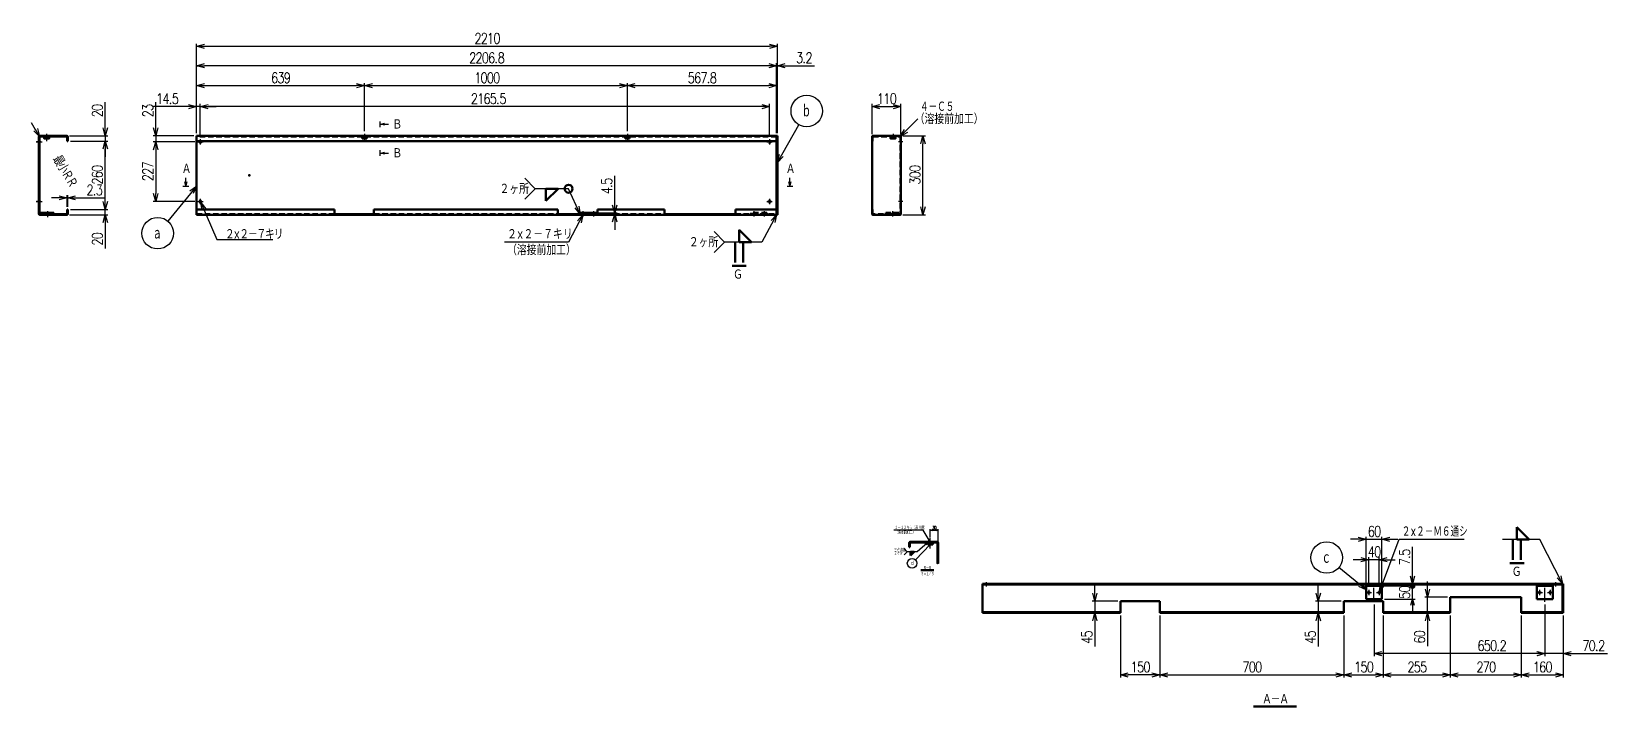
# Model space of a CAD drawing. Header units: millimetres. Extents: x -2838 to 3158, y -2020 to 547.
import ezdxf

# ---------------------------------------------------------------- set-up
doc = ezdxf.new("R2010")
doc.units = ezdxf.units.MM
doc.header["$LTSCALE"] = 1.653543
doc.linetypes.add('CENTER', pattern=[50.8, 31.75, -6.35, 6.35, -6.35])
doc.linetypes.add('DASHED', pattern=[19.05, 12.7, -6.35])
for name, color, linetype in [('NoLayerName_001', 7, 'Continuous'), ('NoLayerName_002', 7, 'Continuous'), ('NoLayerName_003', 7, 'Continuous')]:
    doc.layers.add(name, color=color, linetype=linetype)
doc.styles.get("Standard").update_dxf_attribs({"font": 'txt', "bigfont": 'extfont2'})
doc.dimstyles.get("Standard").update_dxf_attribs({"dimtxt": 2.5, "dimasz": 2.5, "dimexe": 1.25, "dimexo": 0.625, "dimtad": 1, "dimdec": 3, "dimzin": 0, "dimdsep": 46, "dimtxsty": 'Standard', "dimcen": 2.5, "dimadec": 0, "dimazin": 0, "dimtfac": 0.75, "dimtdec": 3, "dimtmove": 0, "dimatfit": 3, "dimfxl": 1, "dimarcsym": 0})

msp = doc.modelspace()

# ---------------------------------------------------------------- texts
at = {"layer": 'NoLayerName_001', "color": 2, "linetype": 'Continuous', "lineweight": 50, "char_height": 40, "attachment_point": 7}
for s, insert, line_spacing_factor in [('\\W0.6667;\\T1.2500;Ｂ', (-1464.9574, 173.7703), 0.6), ('\\W0.6667;\\T1.2500;Ｂ', (-1464.9574, 63.9961), 0.6), ('\\W0.6667;\\T1.2500;Ａ', (-2266.553, 4.4659), 0.6), ('\\W0.6667;\\T1.2500;Ａ', (31.3725, 4.4659), 0.6), ('\\A1;\\W0.6667;\\T0.8750;２×２－７キリ', (-2101.9119, -243.9645), 0.75)]:
    msp.add_mtext(s, dxfattribs=dict(at, insert=insert, line_spacing_factor=line_spacing_factor))
at = {"layer": 'NoLayerName_001', "color": 2, "lineweight": 50, "attachment_point": 4}
for s, insert, char_height in [('\\A1;\\W0.6667;（溶接前加工）', (522.4055, 214.0638), 40), ('\\A1;\\W0.6667;\\T0.8750;\\L\u3000Ｂ－Ｂ\u3000\\l', (545.628, -1493.1177), 12), ('\\A1;\\W0.6667;\\T0.8750;Ｓ＝１／３', (545.628, -1516.3708), 12), ('\\A1;\\W0.6667;\\T0.8750;\\L\u3000Ａ－Ａ\u3000\\l', (1810.9741, -1992.0309), 40)]:
    msp.add_mtext(s, dxfattribs=dict(at, insert=insert, char_height=char_height))

# ---------------------------------------------------------------- blocks, each defined once
blk = doc.blocks.new('_OPEN30')
at = {"color": 0, "linetype": 'ByBlock', "lineweight": -2}
for p, q in [((-1, 0.267949), (0, 0)), ((0, 0), (-1, -0.267949)), ((0, 0), (-1, 0))]:
    blk.add_line(p, q, dxfattribs=at)
blk = doc.blocks.new('*D78')
at = {"layer": 'Defpoints', "color": 0}
for p in [(-3.2, 416.5), (-3.2, 150), (0, 150)]:
    blk.add_point(p, dxfattribs=at)
at = {"layer": 'NoLayerName_001', "color": 0, "linetype": 'Continuous', "lineweight": 25}
for p, q in [((-3.2, 160), (-3.2, 426.5)), ((0, 160), (0, 426.5)), ((-33.2, 416.5), (-63.2, 416.5)), ((0, 416.5), (-3.2, 416.5)), ((0, 416.5), (141.3, 416.5)), ((30, 416.5), (60, 416.5))]:
    blk.add_line(p, q, dxfattribs=at)
at = {"layer": 'NoLayerName_001', "color": 0, "lineweight": 25, "xscale": 30, "yscale": 30, "zscale": 30}
blk.add_blockref('_OPEN30', (-3.2, 416.5), dxfattribs=at)
at = {"layer": 'NoLayerName_001', "color": 0, "lineweight": 25, "xscale": 30, "yscale": 30, "zscale": 30, "rotation": 180}
blk.add_blockref('_OPEN30', (0, 416.5), dxfattribs=at)
at = {"layer": 'NoLayerName_001', "color": 2, "lineweight": 50, "insert": (100.7, 446.5), "char_height": 40, "attachment_point": 5}
blk.add_mtext('\\W0.8000;\\T0.8750;3.2', dxfattribs=at)
blk = doc.blocks.new('*D79')
at = {"layer": 'Defpoints', "color": 0}
for p in [(-2210, 416.5), (-2210, 150), (-3.2, 150)]:
    blk.add_point(p, dxfattribs=at)
at = {"layer": 'NoLayerName_001', "color": 0, "linetype": 'Continuous', "lineweight": 25}
for p, q in [((-2210, 160), (-2210, 426.5)), ((-3.2, 160), (-3.2, 426.5)), ((-33.2, 416.5), (-2180, 416.5))]:
    blk.add_line(p, q, dxfattribs=at)
at = {"layer": 'NoLayerName_001', "color": 0, "lineweight": 25, "xscale": 30, "yscale": 30, "zscale": 30}
for p, rotation in [((-2210, 416.5), 180), ((-3.2, 416.5), 360)]:
    blk.add_blockref('_OPEN30', p, dxfattribs=dict(at, rotation=rotation))
at = {"layer": 'NoLayerName_001', "color": 2, "lineweight": 50, "insert": (-1106.6, 446.5), "char_height": 40, "attachment_point": 5}
blk.add_mtext('\\W0.8000;\\T0.8750;2206.8', dxfattribs=at)
blk = doc.blocks.new('*D80')
at = {"layer": 'Defpoints', "color": 0}
for p in [(-2210, 261.1), (-2195.5, 261.1), (-2210, 150)]:
    blk.add_point(p, dxfattribs=at)
at = {"layer": 'NoLayerName_001', "color": 0, "linetype": 'Continuous', "lineweight": 25}
for p, q in [((-2210, 261.1), (-2373.4, 261.1)), ((-2240, 261.1), (-2270, 261.1)), ((-2210, 160), (-2210, 271.1)), ((-2195.5, 261.1), (-2210, 261.1)), ((-2195.5, 251.1), (-2195.5, 251.1)), ((-2165.5, 261.1), (-2135.5, 261.1))]:
    blk.add_line(p, q, dxfattribs=at)
at = {"layer": 'NoLayerName_001', "color": 0, "lineweight": 25, "xscale": 30, "yscale": 30, "zscale": 30}
blk.add_blockref('_OPEN30', (-2210, 261.1), dxfattribs=at)
at = {"layer": 'NoLayerName_001', "color": 0, "lineweight": 25, "xscale": 30, "yscale": 30, "zscale": 30, "rotation": 180}
blk.add_blockref('_OPEN30', (-2195.5, 261.1), dxfattribs=at)
at = {"layer": 'NoLayerName_001', "color": 2, "lineweight": 50, "insert": (-2321.7, 291.1), "char_height": 40, "attachment_point": 5}
blk.add_mtext('\\W0.8000;\\T0.8750;14.5', dxfattribs=at)
blk = doc.blocks.new('*D81')
at = {"layer": 'Defpoints', "color": 0}
for p in [(-2365.1, 127), (-2310.4, 127), (-2210, 150)]:
    blk.add_point(p, dxfattribs=at)
at = {"layer": 'NoLayerName_001', "color": 0, "linetype": 'Continuous', "lineweight": 25}
for p, q in [((-2365.1, 150), (-2365.1, 278)), ((-2365.1, 180), (-2365.1, 210)), ((-2220, 150), (-2375.1, 150)), ((-2365.1, 150), (-2365.1, 127)), ((-2365.1, 97), (-2365.1, 67))]:
    blk.add_line(p, q, dxfattribs=at)
at = {"layer": 'NoLayerName_001', "color": 0, "lineweight": 25, "xscale": 30, "yscale": 30, "zscale": 30}
for p, rotation in [((-2365.1, 150), 270), ((-2365.1, 127), 90)]:
    blk.add_blockref('_OPEN30', p, dxfattribs=dict(at, rotation=rotation))
at = {"layer": 'NoLayerName_001', "color": 2, "lineweight": 50, "insert": (-2395.1, 244), "char_height": 40, "attachment_point": 5, "rotation": 90}
blk.add_mtext('\\W0.8000;\\T0.8750;23', dxfattribs=at)
blk = doc.blocks.new('*D82')
at = {"layer": 'Defpoints', "color": 0}
for p in [(-2206, 127), (-2365.1, -100), (-2206, -100)]:
    blk.add_point(p, dxfattribs=at)
at = {"layer": 'NoLayerName_001', "color": 0, "linetype": 'Continuous', "lineweight": 25}
for p, q in [((-2216, 127), (-2375.1, 127)), ((-2365.1, 97), (-2365.1, -70)), ((-2216, -100), (-2375.1, -100))]:
    blk.add_line(p, q, dxfattribs=at)
at = {"layer": 'NoLayerName_001', "color": 0, "lineweight": 25, "xscale": 30, "yscale": 30, "zscale": 30}
for p, rotation in [((-2365.1, 127), 90), ((-2365.1, -100), 270)]:
    blk.add_blockref('_OPEN30', p, dxfattribs=dict(at, rotation=rotation))
at = {"layer": 'NoLayerName_001', "color": 2, "lineweight": 50, "insert": (-2395.1, 13.5), "char_height": 40, "attachment_point": 5, "rotation": 90}
blk.add_mtext('\\W0.8000;\\T0.8750;227', dxfattribs=at)
blk = doc.blocks.new('*D83')
at = {"layer": 'Defpoints', "color": 0}
for p in [(-690.2, -143.2), (-619.1, -143.2), (-605, -147.7)]:
    blk.add_point(p, dxfattribs=at)
at = {"layer": 'NoLayerName_001', "color": 0, "linetype": 'Continuous', "lineweight": 25}
for p, q in [((-619.1, -143.2), (-619.1, -1.9)), ((-619.1, -113.2), (-619.1, -83.2)), ((-680.2, -143.2), (-609.1, -143.2)), ((-619.1, -147.7), (-619.1, -143.2)), ((-619.1, -177.7), (-619.1, -207.7))]:
    blk.add_line(p, q, dxfattribs=at)
at = {"layer": 'NoLayerName_001', "color": 0, "lineweight": 25, "xscale": 30, "yscale": 30, "zscale": 30}
for p, rotation in [((-619.1, -143.2), 270), ((-619.1, -147.7), 90)]:
    blk.add_blockref('_OPEN30', p, dxfattribs=dict(at, rotation=rotation))
at = {"layer": 'NoLayerName_001', "color": 2, "lineweight": 50, "insert": (-649.1, -42.5), "char_height": 40, "attachment_point": 5, "rotation": 90}
blk.add_mtext('\\W0.8000;\\T0.8750;4.5', dxfattribs=at)
blk = doc.blocks.new('*D84')
at = {"layer": 'Defpoints', "color": 0}
for p in [(0, 490.3), (-2210, 150), (0, 150)]:
    blk.add_point(p, dxfattribs=at)
at = {"layer": 'NoLayerName_001', "color": 0, "linetype": 'Continuous', "lineweight": 25}
for p, q in [((-2210, 160), (-2210, 500.3)), ((-2180, 490.3), (-30, 490.3)), ((0, 160), (0, 500.3))]:
    blk.add_line(p, q, dxfattribs=at)
at = {"layer": 'NoLayerName_001', "color": 0, "lineweight": 25, "xscale": 30, "yscale": 30, "zscale": 30, "rotation": 180}
blk.add_blockref('_OPEN30', (-2210, 490.3), dxfattribs=at)
at = {"layer": 'NoLayerName_001', "color": 0, "lineweight": 25, "xscale": 30, "yscale": 30, "zscale": 30}
blk.add_blockref('_OPEN30', (0, 490.3), dxfattribs=at)
at = {"layer": 'NoLayerName_001', "color": 2, "lineweight": 50, "insert": (-1105, 520.3), "char_height": 40, "attachment_point": 5}
blk.add_mtext('\\W0.8000;\\T0.8750;2210', dxfattribs=at)
blk = doc.blocks.new('DIM_0010')
at = {"color": 3, "linetype": 'Continuous', "lineweight": 25}
for points in [[(298.2, 154), (244, 50), (0, 50)], [(277.2, 131.1), (298.2, 154), (291.5, 123.6)]]:
    blk.add_lwpolyline(points, dxfattribs=at)
at = {"color": 2, "linetype": 'Continuous', "lineweight": 50, "width": 0.666667}
for s, p in [('２×２－７キリ', (10, 60)), ('（溶接前加工）', (10, 0))]:
    blk.add_text(s, height=40, dxfattribs=at).set_placement(p)
blk = doc.blocks.new('*D86')
at = {"layer": 'Defpoints', "color": 0}
for p in [(-2195.5, 261.1), (-2195.5, 137.5), (-30, 137.5)]:
    blk.add_point(p, dxfattribs=at)
at = {"layer": 'NoLayerName_001', "color": 0, "linetype": 'Continuous', "lineweight": 25}
for p, q in [((-2195.5, 147.5), (-2195.5, 271.1)), ((-60, 261.1), (-2165.5, 261.1)), ((-30, 147.5), (-30, 271.1))]:
    blk.add_line(p, q, dxfattribs=at)
at = {"layer": 'NoLayerName_001', "color": 0, "lineweight": 25, "xscale": 30, "yscale": 30, "zscale": 30}
for p, rotation in [((-2195.5, 261.1), 180), ((-30, 261.1), 360)]:
    blk.add_blockref('_OPEN30', p, dxfattribs=dict(at, rotation=rotation))
at = {"layer": 'NoLayerName_001', "color": 2, "lineweight": 50, "insert": (-1100.2, 291.1), "char_height": 40, "attachment_point": 5}
blk.add_mtext('\\W0.8000;\\T0.8750;2165.5', dxfattribs=at)
blk = doc.blocks.new('*D87')
at = {"layer": 'Defpoints', "color": 0}
for p in [(-1571, 340.7), (-2210, 150), (-1571, 157)]:
    blk.add_point(p, dxfattribs=at)
at = {"layer": 'NoLayerName_001', "color": 0, "linetype": 'Continuous', "lineweight": 25}
for p, q in [((-2210, 160), (-2210, 350.7)), ((-2180, 340.7), (-1601, 340.7)), ((-1571, 167), (-1571, 350.7))]:
    blk.add_line(p, q, dxfattribs=at)
at = {"layer": 'NoLayerName_001', "color": 0, "lineweight": 25, "xscale": 30, "yscale": 30, "zscale": 30, "rotation": 180}
blk.add_blockref('_OPEN30', (-2210, 340.7), dxfattribs=at)
at = {"layer": 'NoLayerName_001', "color": 0, "lineweight": 25, "xscale": 30, "yscale": 30, "zscale": 30}
blk.add_blockref('_OPEN30', (-1571, 340.7), dxfattribs=at)
at = {"layer": 'NoLayerName_001', "color": 2, "lineweight": 50, "insert": (-1890.5, 370.7), "char_height": 40, "attachment_point": 5}
blk.add_mtext('\\W0.8000;\\T0.8750;639', dxfattribs=at)
blk = doc.blocks.new('*D88')
at = {"layer": 'Defpoints', "color": 0}
for p in [(-571, 340.7), (-1571, 157), (-571, 157)]:
    blk.add_point(p, dxfattribs=at)
at = {"layer": 'NoLayerName_001', "color": 0, "linetype": 'Continuous', "lineweight": 25}
for p, q in [((-1571, 167), (-1571, 350.7)), ((-1541, 340.7), (-601, 340.7)), ((-571, 167), (-571, 350.7))]:
    blk.add_line(p, q, dxfattribs=at)
at = {"layer": 'NoLayerName_001', "color": 0, "lineweight": 25, "xscale": 30, "yscale": 30, "zscale": 30, "rotation": 180}
blk.add_blockref('_OPEN30', (-1571, 340.7), dxfattribs=at)
at = {"layer": 'NoLayerName_001', "color": 0, "lineweight": 25, "xscale": 30, "yscale": 30, "zscale": 30}
blk.add_blockref('_OPEN30', (-571, 340.7), dxfattribs=at)
at = {"layer": 'NoLayerName_001', "color": 2, "lineweight": 50, "insert": (-1105.5, 370.7), "char_height": 40, "attachment_point": 5}
blk.add_mtext('\\W0.8000;\\T0.8750;1000', dxfattribs=at)
blk = doc.blocks.new('*D89')
at = {"layer": 'Defpoints', "color": 0}
for p in [(-3.2, 340.7), (-571, 157), (-3.2, 150)]:
    blk.add_point(p, dxfattribs=at)
at = {"layer": 'NoLayerName_001', "color": 0, "linetype": 'Continuous', "lineweight": 25}
for p, q in [((-571, 167), (-571, 350.7)), ((-541, 340.7), (-33.2, 340.7)), ((-3.2, 160), (-3.2, 350.7))]:
    blk.add_line(p, q, dxfattribs=at)
at = {"layer": 'NoLayerName_001', "color": 0, "lineweight": 25, "xscale": 30, "yscale": 30, "zscale": 30, "rotation": 180}
blk.add_blockref('_OPEN30', (-571, 340.7), dxfattribs=at)
at = {"layer": 'NoLayerName_001', "color": 0, "lineweight": 25, "xscale": 30, "yscale": 30, "zscale": 30}
blk.add_blockref('_OPEN30', (-3.2, 340.7), dxfattribs=at)
at = {"layer": 'NoLayerName_001', "color": 2, "lineweight": 50, "insert": (-287.1, 370.7), "char_height": 40, "attachment_point": 5}
blk.add_mtext('\\W0.8000;\\T0.8750;567.8', dxfattribs=at)
blk = doc.blocks.new('JZB_0009')
at = {"layer": 'NoLayerName_002', "color": 7, "linetype": 'Continuous', "lineweight": 50}
for p, q in [((0, 300), (3.2, 300)), ((3.2, 0), (3.2, 300)), ((3.2, 295), (0, 295)), ((0, 295), (0, 5)), ((0, 5), (3.2, 5)), ((3.2, 0), (0, 0))]:
    blk.add_line(p, q, dxfattribs=at)
blk = doc.blocks.new('JZB_0010')
at = {"layer": 'NoLayerName_002', "color": 3, "linetype": 'DASHED', "lineweight": 50}
for p, q in [((60, 4.5), (0, 4.5)), ((0, 0), (0, 4.5)), ((60, 0), (60, 4.5))]:
    blk.add_line(p, q, dxfattribs=at)
blk = doc.blocks.new('JZB_0011')
at = {"layer": 'NoLayerName_003', "color": 3, "linetype": 'DASHED', "lineweight": 50}
for p, q in [((0, 0.1), (0, 8)), ((0, 0.1), (0.2, 0)), ((16.7, 0), (0.2, 0)), ((3.5, 8), (3.5, 0)), ((8.5, 8), (8.5, 0.9)), ((13.5, 0), (13.5, 8)), ((16.7, 0), (17, 0.1)), ((17, 0.1), (17, 8))]:
    blk.add_line(p, q, dxfattribs=at)
at = {"layer": 'NoLayerName_003', "color": 3, "linetype": 'DASHED', "lineweight": 50, "start_tangent": (0.968004, -0.250937), "end_tangent": (0.96577, 0.259399)}
for points in [[(0, 0.9), (2.2, 0.3), (4.6, 0.1), (6.5, 0.4), (8.5, 0.9)], [(8.5, 0.9), (10.7, 0.3), (13.1, 0.1), (15, 0.4), (17, 0.9)]]:
    blk.add_spline(points, degree=3, dxfattribs=at)
blk = doc.blocks.new('JZB_0012')
at = {"layer": 'NoLayerName_003', "color": 3, "linetype": 'DASHED', "lineweight": 50}
for p, q in [((0, 8), (0, 0.1)), ((0, 0.1), (0.2, 0)), ((16.7, 0), (0.2, 0)), ((3.5, 8), (3.5, 0)), ((8.5, 8), (8.5, 0.9)), ((13.5, 0), (13.5, 8)), ((16.7, 0), (17, 0.1)), ((17, 0.1), (17, 8))]:
    blk.add_line(p, q, dxfattribs=at)
at = {"layer": 'NoLayerName_003', "color": 3, "linetype": 'DASHED', "lineweight": 50, "start_tangent": (0.968004, -0.250937), "end_tangent": (0.96577, 0.259399)}
for points in [[(0, 0.9), (2.2, 0.3), (4.6, 0.1), (6.5, 0.4), (8.5, 0.9)], [(8.5, 0.9), (10.7, 0.3), (13.1, 0.1), (15, 0.4), (17, 0.9)]]:
    blk.add_spline(points, degree=3, dxfattribs=at)
blk = doc.blocks.new('JZB_0013')
at = {"layer": 'NoLayerName_002', "color": 7, "linetype": 'Continuous', "lineweight": 50}
for p, q in [((60, 4.5), (0, 4.5)), ((0, 0), (0, 4.5)), ((60, 0), (60, 4.5))]:
    blk.add_line(p, q, dxfattribs=at)
blk = doc.blocks.new('JZB_0014')
at = {"layer": 'NoLayerName_002', "color": 7, "linetype": 'Continuous', "lineweight": 50}
for p, q in [((0, 300), (2206.8, 300)), ((0, 300), (0, 0)), ((2206.8, 295), (2206.8, 300)), ((0, 280), (2206.8, 280)), ((0, 20), (525, 20)), ((525, 0), (525, 20)), ((525, 2.3), (675, 2.3)), ((675, 20), (1375, 20)), ((675, 0), (675, 20)), ((1375, 0), (1375, 20)), ((1375, 2.3), (1525, 2.3)), ((1525, 20), (1780, 20)), ((1525, 0), (1525, 20)), ((1780, 0), (1780, 20)), ((2050, 2.3), (1780, 2.3)), ((2050, 20), (2206.8, 20)), ((2050, 0), (2050, 20)), ((2206.8, 0), (2206.8, 5)), ((2206.8, 0), (0, 0))]:
    blk.add_line(p, q, dxfattribs=at)
at = {"layer": 'NoLayerName_002', "color": 3, "linetype": 'DASHED', "lineweight": 50}
for p, q in [((2206.8, 297.7), (0, 297.7)), ((0, 2.3), (525, 2.3)), ((675, 2.3), (1375, 2.3)), ((1525, 2.3), (1780, 2.3)), ((2050, 2.3), (2206.8, 2.3))]:
    blk.add_line(p, q, dxfattribs=at)
blk = doc.blocks.new('JZB_0015')
at = {"layer": 'NoLayerName_002', "color": 3, "linetype": 'DASHED', "lineweight": 50}
for p, q in [((0, 13.8), (0, 9.3)), ((0.5, 9.3), (0.5, 13.8)), ((5.5, 9.3), (5.5, 13.8)), ((6, 9.3), (6, 13.8))]:
    blk.add_line(p, q, dxfattribs=at)
at = {"layer": 'NoLayerName_002', "color": 4, "linetype": 'CENTER', "lineweight": 25}
blk.add_line((3, 20.8), (3, 0), dxfattribs=at)
blk = doc.blocks.new('JZB_0016')
at = {"layer": 'NoLayerName_002', "color": 3, "linetype": 'DASHED', "lineweight": 50}
for p, q in [((0, 13.8), (0, 9.3)), ((0.5, 9.3), (0.5, 13.8)), ((5.5, 9.3), (5.5, 13.8)), ((6, 9.3), (6, 13.8))]:
    blk.add_line(p, q, dxfattribs=at)
at = {"layer": 'NoLayerName_002', "color": 4, "linetype": 'CENTER', "lineweight": 25}
blk.add_line((3, 20.8), (3, 0), dxfattribs=at)
blk = doc.blocks.new('JZB_0017')
at = {"layer": 'NoLayerName_002', "color": 3, "linetype": 'DASHED', "lineweight": 50}
for p, q in [((0, 4.5), (0, 0)), ((0.5, 0), (0.5, 4.5)), ((5.5, 0), (5.5, 4.5)), ((6, 0), (6, 4.5))]:
    blk.add_line(p, q, dxfattribs=at)
blk = doc.blocks.new('JZB_0018')
at = {"layer": 'NoLayerName_002', "color": 3, "linetype": 'DASHED', "lineweight": 50}
for p, q in [((0, 4.5), (0, 0)), ((0.5, 0), (0.5, 4.5)), ((5.5, 0), (5.5, 4.5)), ((6, 0), (6, 4.5))]:
    blk.add_line(p, q, dxfattribs=at)
blk = doc.blocks.new('JZB_0019')
at = {"layer": 'NoLayerName_002', "color": 3, "linetype": 'DASHED', "lineweight": 50}
for p, q in [((0, 17.3), (0, 15)), ((12, 15), (12, 17.3))]:
    blk.add_line(p, q, dxfattribs=at)
at = {"layer": 'NoLayerName_002', "color": 4, "linetype": 'CENTER', "lineweight": 25}
blk.add_line((6, 24.3), (6, 0), dxfattribs=at)
blk = doc.blocks.new('JZB_0020')
at = {"layer": 'NoLayerName_002', "color": 3, "linetype": 'DASHED', "lineweight": 50}
for p, q in [((0, 17.3), (0, 15)), ((12, 15), (12, 17.3))]:
    blk.add_line(p, q, dxfattribs=at)
at = {"layer": 'NoLayerName_002', "color": 4, "linetype": 'CENTER', "lineweight": 25}
blk.add_line((6, 24.3), (6, 0), dxfattribs=at)
blk = doc.blocks.new('JZB_0021')
at = {"layer": 'NoLayerName_002', "color": 3, "linetype": 'DASHED', "lineweight": 50}
for p, q in [((0, 2.3), (0, 0)), ((7, 0), (7, 2.3))]:
    blk.add_line(p, q, dxfattribs=at)
blk = doc.blocks.new('JZB_0022')
at = {"layer": 'NoLayerName_002', "color": 3, "linetype": 'DASHED', "lineweight": 50}
for p, q in [((0, 9.3), (0, 7)), ((7, 7), (7, 9.3))]:
    blk.add_line(p, q, dxfattribs=at)
at = {"layer": 'NoLayerName_002', "color": 4, "linetype": 'CENTER', "lineweight": 25}
blk.add_line((3.5, 20.8), (3.5, 0), dxfattribs=at)
blk = doc.blocks.new('JZB_0023')
at = {"layer": 'NoLayerName_002', "color": 3, "linetype": 'DASHED', "lineweight": 50}
for p, q in [((0, 9.3), (0, 7)), ((7, 7), (7, 9.3))]:
    blk.add_line(p, q, dxfattribs=at)
at = {"layer": 'NoLayerName_002', "color": 4, "linetype": 'CENTER', "lineweight": 25}
blk.add_line((3.5, 20.8), (3.5, 0), dxfattribs=at)
blk = doc.blocks.new('JZB_0024')
at = {"layer": 'NoLayerName_002', "color": 3, "linetype": 'DASHED', "lineweight": 50}
for p, q in [((0, 2.3), (0, 0)), ((7, 0), (7, 2.3))]:
    blk.add_line(p, q, dxfattribs=at)
blk = doc.blocks.new('JZB_0025')
at = {"layer": 'NoLayerName_002', "color": 4, "linetype": 'CENTER', "lineweight": 25}
for p, q in [((0, 10.5), (21, 10.5)), ((10.5, 21), (10.5, 0))]:
    blk.add_line(p, q, dxfattribs=at)
at = {"layer": 'NoLayerName_002', "color": 7, "linetype": 'Continuous', "lineweight": 50}
blk.add_circle((10.5, 10.5), 3.5, dxfattribs=at)
blk = doc.blocks.new('JZB_0026')
at = {"layer": 'NoLayerName_002', "color": 4, "linetype": 'CENTER', "lineweight": 25}
for p, q in [((0, 10.5), (21, 10.5)), ((10.5, 21), (10.5, 0))]:
    blk.add_line(p, q, dxfattribs=at)
at = {"layer": 'NoLayerName_002', "color": 7, "linetype": 'Continuous', "lineweight": 50}
blk.add_circle((10.5, 10.5), 3.5, dxfattribs=at)
blk = doc.blocks.new('JZB_0027')
at = {"layer": 'NoLayerName_002', "color": 4, "linetype": 'CENTER', "lineweight": 25}
for p, q in [((0, 10.5), (21, 10.5)), ((10.5, 21), (10.5, 0))]:
    blk.add_line(p, q, dxfattribs=at)
at = {"layer": 'NoLayerName_002', "color": 7, "linetype": 'Continuous', "lineweight": 50}
blk.add_arc((10.5, 10.5), 3.5, 121.00272, 58.99728, dxfattribs=at)
at = {"layer": 'NoLayerName_002', "color": 3, "linetype": 'DASHED', "lineweight": 50}
blk.add_arc((10.5, 10.5), 3.5, 58.99728, 121.00272, dxfattribs=at)
blk = doc.blocks.new('JZB_0028')
at = {"layer": 'NoLayerName_002', "color": 4, "linetype": 'CENTER', "lineweight": 25}
for p, q in [((0, 10.5), (21, 10.5)), ((10.5, 21), (10.5, 0))]:
    blk.add_line(p, q, dxfattribs=at)
at = {"layer": 'NoLayerName_002', "color": 7, "linetype": 'Continuous', "lineweight": 50}
blk.add_arc((10.5, 10.5), 3.5, 121.00272, 58.99728, dxfattribs=at)
at = {"layer": 'NoLayerName_002', "color": 3, "linetype": 'DASHED', "lineweight": 50}
blk.add_arc((10.5, 10.5), 3.5, 58.99728, 121.00272, dxfattribs=at)
blk = doc.blocks.new('DIM_0002')
at = {"color": 3, "linetype": 'Continuous', "lineweight": 25}
for points in [[(0, 0), (81.9, 143.4)], [(21.9, 22.1), (0, 0), (7.9, 30)]]:
    blk.add_lwpolyline(points, dxfattribs=at)
blk.add_circle((111.6, 195.5), 60, dxfattribs=at)
at = {"color": 2, "linetype": 'Continuous', "lineweight": 50, "width": 0.666667}
blk.add_text('ｂ', height=50, dxfattribs=at).set_placement((91.6, 170.5))
blk = doc.blocks.new('DIM_0003')
at = {"color": 3, "linetype": 'Continuous', "lineweight": 25}
for points in [[(207.9, 238.7), (98.2, 106.2)], [(182.5, 220.7), (207.9, 238.7), (194.9, 210.5)]]:
    blk.add_lwpolyline(points, dxfattribs=at)
blk.add_circle((60, 60), 60, dxfattribs=at)
at = {"color": 2, "linetype": 'Continuous', "lineweight": 50, "width": 0.666667}
blk.add_text('ａ', height=50, dxfattribs=at).set_placement((40, 35))
blk = doc.blocks.new('DIM_0004')
at = {"color": 2, "linetype": 'Continuous', "lineweight": 50}
for p, q in [((176, 96.3), (176, 49.8)), ((222.9, 96.3), (176, 96.3)), ((176, 49.8), (222.9, 96.3))]:
    blk.add_line(p, q, dxfattribs=at)
at = {"color": 3, "linetype": 'Continuous', "lineweight": 25}
for points in [[(96, 136.3), (136, 96.3), (96, 56.3)], [(307.1, 0), (262.9, 96.3), (136, 96.3)], [(301.9, 30.6), (307.1, 0), (287.3, 23.9)]]:
    blk.add_lwpolyline(points, dxfattribs=at)
at = {"color": 2, "linetype": 'Continuous', "lineweight": 50}
blk.add_circle((262.9, 96.3), 15, dxfattribs=at)
at = {"color": 2, "linetype": 'Continuous', "lineweight": 50, "width": 0.666667}
blk.add_text('２ヶ所', height=40, dxfattribs=at).set_placement((0, 76.3))
blk = doc.blocks.new('DIM_0005')
at = {"color": 2, "linetype": 'Continuous', "lineweight": 50}
for p, q in [((191.4, 189.6), (191.4, 143.1)), ((237.9, 143.1), (191.4, 189.6)), ((176, 143.1), (176, 65.6)), ((191.4, 143.1), (237.9, 143.1)), ((206.8, 65.6), (206.8, 143.1)), ((164.6, 52.5), (218.6, 52.5))]:
    blk.add_line(p, q, dxfattribs=at)
at = {"color": 3, "linetype": 'Continuous', "lineweight": 25}
for points in [[(333.9, 247.1), (278.3, 143.1), (136, 143.1)], [(312.6, 224.4), (333.9, 247.1), (326.8, 216.8)], [(96, 183.1), (136, 143.1), (96, 103.1)]]:
    blk.add_lwpolyline(points, dxfattribs=at)
at = {"color": 2, "linetype": 'Continuous', "lineweight": 50}
for s, width, p in [('２ヶ所', 0.666667, (0, 123.1)), ('\u3000Ｇ\u3000', 0.833333, (131.6, 0))]:
    blk.add_text(s, height=40, dxfattribs=dict(at, width=width)).set_placement(p)
blk = doc.blocks.new('*D90')
at = {"layer": 'Defpoints', "color": 0}
for p in [(466.5, 150), (553.3, 150), (466.5, -150)]:
    blk.add_point(p, dxfattribs=at)
at = {"layer": 'NoLayerName_001', "color": 0, "linetype": 'Continuous', "lineweight": 25}
for p, q in [((476.5, 150), (563.3, 150)), ((553.3, -120), (553.3, 120)), ((476.5, -150), (563.3, -150))]:
    blk.add_line(p, q, dxfattribs=at)
at = {"layer": 'NoLayerName_001', "color": 0, "lineweight": 25, "xscale": 30, "yscale": 30, "zscale": 30}
for p, rotation in [((553.3, 150), 90), ((553.3, -150), 270)]:
    blk.add_blockref('_OPEN30', p, dxfattribs=dict(at, rotation=rotation))
at = {"layer": 'NoLayerName_001', "color": 2, "lineweight": 50, "insert": (523.3, 0), "char_height": 40, "attachment_point": 5, "rotation": 90}
blk.add_mtext('\\W0.8000;\\T0.8750;300', dxfattribs=at)
blk = doc.blocks.new('*D91')
at = {"layer": 'Defpoints', "color": 0}
for p in [(469.8, 261.1), (359.8, 146.7), (469.8, 146.7)]:
    blk.add_point(p, dxfattribs=at)
at = {"layer": 'NoLayerName_001', "color": 0, "linetype": 'Continuous', "lineweight": 25}
for p, q in [((359.8, 156.7), (359.8, 271.1)), ((389.8, 261.1), (439.8, 261.1)), ((469.8, 156.7), (469.8, 271.1))]:
    blk.add_line(p, q, dxfattribs=at)
at = {"layer": 'NoLayerName_001', "color": 0, "lineweight": 25, "xscale": 30, "yscale": 30, "zscale": 30, "rotation": 180}
blk.add_blockref('_OPEN30', (359.8, 261.1), dxfattribs=at)
at = {"layer": 'NoLayerName_001', "color": 0, "lineweight": 25, "xscale": 30, "yscale": 30, "zscale": 30}
blk.add_blockref('_OPEN30', (469.8, 261.1), dxfattribs=at)
at = {"layer": 'NoLayerName_001', "color": 2, "lineweight": 50, "insert": (414.8, 291.1), "char_height": 40, "attachment_point": 5}
blk.add_mtext('\\W0.8000;\\T0.8750;110', dxfattribs=at)
blk = doc.blocks.new('DIM_0011')
at = {"color": 3, "linetype": 'Continuous', "lineweight": 25}
blk.add_line((0, 0), (67.1, 67.1), dxfattribs=at)
blk.add_lwpolyline([(26.9, 15.5), (0, 0), (15.5, 26.9)], dxfattribs=at)
at = {"color": 2, "linetype": 'Continuous', "lineweight": 50, "width": 0.583333}
blk.add_text('４－Ｃ５', height=40, dxfattribs=at).set_placement((74.8, 93.5))
blk = doc.blocks.new('JZB_0035')
at = {"layer": 'NoLayerName_003', "color": 3, "linetype": 'DASHED', "lineweight": 50}
for p, q in [((0, 8), (0, 0.9)), ((0, 0.9), (1.6, 0)), ((1.6, 0), (18.1, 0)), ((4.8, 8), (4.8, 0)), ((4.9, 8), (4.9, 0.9)), ((14.7, 8), (14.7, 0.9)), ((14.8, 0), (14.8, 8)), ((18.1, 0), (19.6, 0.9)), ((19.6, 8), (19.6, 0.9))]:
    blk.add_line(p, q, dxfattribs=at)
for points, start_tangent, end_tangent in [([(0, 0.9), (0.6, 0.6), (1.3, 0.3), (2, 0.2), (2.6, 0.1), (3.2, 0.2), (3.8, 0.4), (4.9, 0.9)], (0.888205, -0.459447), (0.906686, 0.421805)), ([(4.9, 0.9), (6.7, 0.5), (8.5, 0.2), (9.7, 0.1), (10.9, 0.2), (12.2, 0.3), (13.5, 0.6), (14.7, 0.9)], (0.970947, -0.239293), (0.968015, 0.250892)), ([(14.7, 0.9), (15.4, 0.6), (16, 0.3), (16.7, 0.2), (17.4, 0.1), (17.9, 0.2), (18.5, 0.4), (19.6, 0.9)], (0.888205, -0.459447), (0.906686, 0.421805))]:
    blk.add_spline(points, degree=3, dxfattribs=dict(at, start_tangent=start_tangent, end_tangent=end_tangent))
blk = doc.blocks.new('JZB_0036')
at = {"layer": 'NoLayerName_002', "color": 3, "linetype": 'DASHED', "lineweight": 50}
for p, q in [((0, 0), (0, 4.5)), ((50, 4.5), (0, 4.5)), ((50, 0), (50, 4.5))]:
    blk.add_line(p, q, dxfattribs=at)
blk = doc.blocks.new('JZB_0037')
at = {"layer": 'NoLayerName_002', "color": 7, "linetype": 'Continuous', "lineweight": 50}
for p, q in [((5, 300), (0, 295)), ((105, 300), (5, 300)), ((110, 295), (105, 300)), ((0, 5), (0, 295)), ((110, 5), (110, 295)), ((0, 5), (5, 0)), ((105, 0), (110, 5)), ((5, 0), (105, 0))]:
    blk.add_line(p, q, dxfattribs=at)
blk = doc.blocks.new('JZB_0038')
at = {"layer": 'NoLayerName_002', "color": 7, "linetype": 'Continuous', "lineweight": 50}
for p, q in [((5, 300), (3.3, 300)), ((106.7, 300), (105, 300)), ((0, 296.7), (0, 295)), ((110, 295), (110, 296.7)), ((0, 5), (0, 3.3)), ((110, 3.3), (110, 5)), ((3.3, 0), (5, 0)), ((105, 0), (106.7, 0))]:
    blk.add_line(p, q, dxfattribs=at)
at = {"layer": 'NoLayerName_002', "color": 3, "linetype": 'DASHED', "lineweight": 50}
for p, q in [((0, 280), (2.3, 280)), ((2.3, 280), (2.3, 296.7)), ((3.3, 297.7), (106.7, 297.7)), ((107.7, 296.7), (107.7, 3.3)), ((2.3, 20), (0, 20)), ((2.3, 3.3), (2.3, 20)), ((106.7, 2.3), (3.3, 2.3)), ((45, 0), (45, 2.3)), ((60, 0), (60, 2.3))]:
    blk.add_line(p, q, dxfattribs=at)
at = {"layer": 'NoLayerName_002', "color": 7, "linetype": 'Continuous', "lineweight": 50}
for centre, start, end in [((3.3, 296.7), 90, 180), ((106.7, 296.7), 0, 90), ((3.3, 3.3), 180, 270), ((106.7, 3.3), 270, 0)]:
    blk.add_arc(centre, 3.3, start, end, dxfattribs=at)
at = {"layer": 'NoLayerName_002', "color": 3, "linetype": 'DASHED', "lineweight": 50}
for centre, start, end in [((3.3, 296.7), 90, 180), ((106.7, 296.7), 0, 90), ((3.3, 3.3), 180, 270), ((106.7, 3.3), 270, 0)]:
    blk.add_arc(centre, 1, start, end, dxfattribs=at)
blk = doc.blocks.new('JZB_0039')
at = {"layer": 'NoLayerName_002', "color": 3, "linetype": 'DASHED', "lineweight": 50}
for p, q in [((0, 11.5), (0, 7)), ((0.5, 7), (0.5, 11.5)), ((5.5, 7), (5.5, 11.5)), ((6, 7), (6, 11.5))]:
    blk.add_line(p, q, dxfattribs=at)
at = {"layer": 'NoLayerName_002', "color": 4, "linetype": 'CENTER', "lineweight": 25}
blk.add_line((3, 18.5), (3, 0), dxfattribs=at)
blk = doc.blocks.new('JZB_0040')
at = {"layer": 'NoLayerName_002', "color": 4, "linetype": 'CENTER', "lineweight": 25}
blk.add_line((16.3, 3.5), (0, 3.5), dxfattribs=at)
at = {"layer": 'NoLayerName_002', "color": 3, "linetype": 'DASHED', "lineweight": 50}
for p, q in [((9.3, 7), (7, 7)), ((7, 0), (9.3, 0))]:
    blk.add_line(p, q, dxfattribs=at)
blk = doc.blocks.new('JZB_0041')
at = {"layer": 'NoLayerName_002', "color": 4, "linetype": 'CENTER', "lineweight": 25}
blk.add_line((16.3, 3.5), (0, 3.5), dxfattribs=at)
at = {"layer": 'NoLayerName_002', "color": 3, "linetype": 'DASHED', "lineweight": 50}
for p, q in [((9.3, 7), (7, 7)), ((7, 0), (9.3, 0))]:
    blk.add_line(p, q, dxfattribs=at)
blk = doc.blocks.new('JZB_0042')
at = {"layer": 'NoLayerName_002', "color": 3, "linetype": 'DASHED', "lineweight": 50}
for p, q in [((0, 9.3), (0, 7)), ((7, 7), (7, 9.3))]:
    blk.add_line(p, q, dxfattribs=at)
at = {"layer": 'NoLayerName_002', "color": 4, "linetype": 'CENTER', "lineweight": 25}
blk.add_line((3.5, 16.3), (3.5, 0), dxfattribs=at)
blk = doc.blocks.new('JZB_0043')
at = {"layer": 'NoLayerName_002', "color": 3, "linetype": 'DASHED', "lineweight": 50}
for p, q in [((0, 9.3), (0, 7)), ((12, 7), (12, 9.3))]:
    blk.add_line(p, q, dxfattribs=at)
at = {"layer": 'NoLayerName_002', "color": 4, "linetype": 'CENTER', "lineweight": 25}
blk.add_line((6, 16.3), (6, 0), dxfattribs=at)
blk = doc.blocks.new('*D93')
at = {"layer": 'Defpoints', "color": 0}
for p in [(-2699.7, 130), (-2557, 130), (-2699.7, -130)]:
    blk.add_point(p, dxfattribs=at)
at = {"layer": 'NoLayerName_001', "color": 0, "linetype": 'Continuous', "lineweight": 25}
for p, q in [((-2689.7, 130), (-2547, 130)), ((-2557, -100), (-2557, 100)), ((-2689.7, -130), (-2547, -130))]:
    blk.add_line(p, q, dxfattribs=at)
at = {"layer": 'NoLayerName_001', "color": 0, "lineweight": 25, "xscale": 30, "yscale": 30, "zscale": 30}
for p, rotation in [((-2557, 130), 90), ((-2557, -130), 270)]:
    blk.add_blockref('_OPEN30', p, dxfattribs=dict(at, rotation=rotation))
at = {"layer": 'NoLayerName_001', "color": 2, "lineweight": 50, "insert": (-2587, 0), "char_height": 40, "attachment_point": 5, "rotation": 90}
blk.add_mtext('\\W0.8000;\\T0.8750;260', dxfattribs=at)
blk = doc.blocks.new('*D94')
at = {"layer": 'Defpoints', "color": 0}
for p in [(-2703, -150), (-2699.7, -130), (-2557, -130)]:
    blk.add_point(p, dxfattribs=at)
at = {"layer": 'NoLayerName_001', "color": 0, "linetype": 'Continuous', "lineweight": 25}
for p, q in [((-2557, -100), (-2557, -70)), ((-2693, -150), (-2547, -150)), ((-2689.7, -130), (-2547, -130)), ((-2557, -150), (-2557, -130)), ((-2557, -150), (-2557, -278)), ((-2557, -180), (-2557, -210))]:
    blk.add_line(p, q, dxfattribs=at)
at = {"layer": 'NoLayerName_001', "color": 0, "lineweight": 25, "xscale": 30, "yscale": 30, "zscale": 30}
for p, rotation in [((-2557, -130), 270), ((-2557, -150), 90)]:
    blk.add_blockref('_OPEN30', p, dxfattribs=dict(at, rotation=rotation))
at = {"layer": 'NoLayerName_001', "color": 2, "lineweight": 50, "insert": (-2587, -244), "char_height": 40, "attachment_point": 5, "rotation": 90}
blk.add_mtext('\\W0.8000;\\T0.8750;20', dxfattribs=at)
blk = doc.blocks.new('*D95')
at = {"layer": 'Defpoints', "color": 0}
for p in [(-2703, 150), (-2699.7, 130), (-2557, 130)]:
    blk.add_point(p, dxfattribs=at)
at = {"layer": 'NoLayerName_001', "color": 0, "linetype": 'Continuous', "lineweight": 25}
for p, q in [((-2557, 150), (-2557, 278)), ((-2557, 180), (-2557, 210)), ((-2693, 150), (-2547, 150)), ((-2689.7, 130), (-2547, 130)), ((-2557, 150), (-2557, 130)), ((-2557, 100), (-2557, 70))]:
    blk.add_line(p, q, dxfattribs=at)
at = {"layer": 'NoLayerName_001', "color": 0, "lineweight": 25, "xscale": 30, "yscale": 30, "zscale": 30}
for p, rotation in [((-2557, 150), 270), ((-2557, 130), 90)]:
    blk.add_blockref('_OPEN30', p, dxfattribs=dict(at, rotation=rotation))
at = {"layer": 'NoLayerName_001', "color": 2, "lineweight": 50, "insert": (-2587, 244), "char_height": 40, "attachment_point": 5, "rotation": 90}
blk.add_mtext('\\W0.8000;\\T0.8750;20', dxfattribs=at)
blk = doc.blocks.new('*D96')
at = {"layer": 'Defpoints', "color": 0}
for p in [(-2702, -85.9), (-2702, -130), (-2699.7, -130)]:
    blk.add_point(p, dxfattribs=at)
at = {"layer": 'NoLayerName_001', "color": 0, "linetype": 'Continuous', "lineweight": 25}
for p, q in [((-2732, -85.9), (-2762, -85.9)), ((-2702, -120), (-2702, -75.9)), ((-2699.7, -85.9), (-2702, -85.9)), ((-2699.7, -120), (-2699.7, -75.9)), ((-2699.7, -85.9), (-2558.4, -85.9)), ((-2669.7, -85.9), (-2639.7, -85.9))]:
    blk.add_line(p, q, dxfattribs=at)
at = {"layer": 'NoLayerName_001', "color": 0, "lineweight": 25, "xscale": 30, "yscale": 30, "zscale": 30}
blk.add_blockref('_OPEN30', (-2702, -85.9), dxfattribs=at)
at = {"layer": 'NoLayerName_001', "color": 0, "lineweight": 25, "xscale": 30, "yscale": 30, "zscale": 30, "rotation": 180}
blk.add_blockref('_OPEN30', (-2699.7, -85.9), dxfattribs=at)
at = {"layer": 'NoLayerName_001', "color": 2, "lineweight": 50, "insert": (-2599, -55.9), "char_height": 40, "attachment_point": 5}
blk.add_mtext('\\W0.8000;\\T0.8750;2.3', dxfattribs=at)
blk = doc.blocks.new('*D98')
at = {"layer": 'Defpoints', "color": 0}
for p in [(-2806.9, 147.6), (-2806.4, 146.7)]:
    blk.add_point(p, dxfattribs=at)
at = {"layer": 'NoLayerName_001', "color": 0, "linetype": 'Continuous', "lineweight": 25}
for p, q in [((-2822.2, 173.3), (-2837.6, 199.1)), ((-2806.4, 146.7), (-2806.9, 147.6))]:
    blk.add_line(p, q, dxfattribs=at)
at = {"layer": 'NoLayerName_001', "color": 0, "lineweight": 25, "xscale": 30, "yscale": 30, "zscale": 30, "rotation": 300.7586118420679}
blk.add_blockref('_OPEN30', (-2806.9, 147.6), dxfattribs=at)
at = {"layer": 'NoLayerName_001', "color": 2, "lineweight": 50, "insert": (-2710.1, 16.4), "char_height": 40, "attachment_point": 5, "rotation": 300.75861}
blk.add_mtext('\\W0.8000;\\T0.8750;最小ＲＲ', dxfattribs=at)
blk = doc.blocks.new('_NONE')
blk = doc.blocks.new('JZB_0047')
at = {"layer": 'NoLayerName_003', "color": 7, "linetype": 'Continuous', "lineweight": 50}
for p, q in [((0, 8), (0, 0.9)), ((0, 0.9), (1.6, 0)), ((18.1, 0), (1.6, 0)), ((4.9, 8), (4.9, 0.9)), ((14.7, 8), (14.7, 0.9)), ((18.1, 0), (19.6, 0.9)), ((19.6, 8), (19.6, 0.9))]:
    blk.add_line(p, q, dxfattribs=at)
for points, start_tangent, end_tangent in [([(0, 0.9), (0.6, 0.6), (1.3, 0.3), (2, 0.2), (2.6, 0.1), (3.2, 0.2), (3.8, 0.4), (4.9, 0.9)], (0.888205, -0.459447), (0.906686, 0.421805)), ([(4.9, 0.9), (6.2, 0.6), (7.4, 0.3), (8.6, 0.2), (9.9, 0.1), (11.2, 0.2), (13, 0.5), (14.7, 0.9)], (0.968015, -0.250892), (0.971043, 0.238904)), ([(14.7, 0.9), (15.4, 0.6), (16, 0.3), (16.7, 0.2), (17.4, 0.1), (17.9, 0.2), (18.5, 0.4), (19.6, 0.9)], (0.888205, -0.459447), (0.906686, 0.421805))]:
    blk.add_spline(points, degree=3, dxfattribs=dict(at, start_tangent=start_tangent, end_tangent=end_tangent))
blk = doc.blocks.new('JZB_0048')
at = {"layer": 'NoLayerName_002', "color": 4, "linetype": 'CENTER', "lineweight": 25}
blk.add_line((16.3, 0), (0, 0), dxfattribs=at)
blk = doc.blocks.new('JZB_0049')
at = {"layer": 'NoLayerName_002', "color": 4, "linetype": 'CENTER', "lineweight": 25}
blk.add_line((16.3, 0), (0, 0), dxfattribs=at)
blk = doc.blocks.new('JZB_0050')
at = {"layer": 'NoLayerName_002', "color": 7, "linetype": 'Continuous', "lineweight": 50}
for p, q in [((0, 15.7), (50, 15.7)), ((0, 11.2), (0, 15.7)), ((50, 11.2), (50, 15.7))]:
    blk.add_line(p, q, dxfattribs=at)
at = {"layer": 'NoLayerName_002', "color": 4, "linetype": 'CENTER', "lineweight": 25}
blk.add_line((25, 22.3), (25, 0), dxfattribs=at)
blk = doc.blocks.new('JZB_0051')
at = {"layer": 'NoLayerName_002', "color": 7, "linetype": 'Continuous', "lineweight": 50}
for p, q in [((3.3, 300), (106.7, 300)), ((0, 3.3), (0, 296.7)), ((2.3, 296.7), (2.3, 3.3)), ((106.7, 297.7), (3.3, 297.7)), ((107.7, 280), (107.7, 296.7)), ((110, 280), (107.7, 280)), ((110, 296.7), (110, 280)), ((3.3, 2.3), (106.7, 2.3)), ((107.7, 20), (110, 20)), ((107.7, 3.3), (107.7, 20)), ((110, 20), (110, 3.3)), ((106.7, 0), (3.3, 0))]:
    blk.add_line(p, q, dxfattribs=at)
for centre, radius, start, end in [((3.3, 296.7), 3.3, 90, 180), ((106.7, 296.7), 3.3, 0, 90), ((3.3, 296.7), 1, 90, 180), ((106.7, 296.7), 1, 0, 90), ((3.3, 3.3), 3.3, 180, 270), ((3.3, 3.3), 1, 180, 270), ((106.7, 3.3), 1, 270, 0), ((106.7, 3.3), 3.3, 270, 0)]:
    blk.add_arc(centre, radius, start, end, dxfattribs=at)
blk = doc.blocks.new('JZB_0052')
at = {"layer": 'NoLayerName_002', "color": 3, "linetype": 'DASHED', "lineweight": 50}
for p, q in [((0, 0), (0, 4.5)), ((0.5, 0), (0.5, 4.5)), ((5.5, 0), (5.5, 4.5)), ((6, 4.5), (6, 0))]:
    blk.add_line(p, q, dxfattribs=at)
blk = doc.blocks.new('JZB_0053')
at = {"layer": 'NoLayerName_002', "color": 4, "linetype": 'CENTER', "lineweight": 25}
blk.add_line((0, 3.5), (22.3, 3.5), dxfattribs=at)
at = {"layer": 'NoLayerName_002', "color": 3, "linetype": 'DASHED', "lineweight": 50}
for p, q in [((10, 7), (12.3, 7)), ((12.3, 0), (10, 0))]:
    blk.add_line(p, q, dxfattribs=at)
blk = doc.blocks.new('JZB_0054')
at = {"layer": 'NoLayerName_002', "color": 4, "linetype": 'CENTER', "lineweight": 25}
blk.add_line((0, 3.5), (22.3, 3.5), dxfattribs=at)
at = {"layer": 'NoLayerName_002', "color": 3, "linetype": 'DASHED', "lineweight": 50}
for p, q in [((10, 7), (12.3, 7)), ((12.3, 0), (10, 0))]:
    blk.add_line(p, q, dxfattribs=at)
blk = doc.blocks.new('JZB_0055')
at = {"layer": 'NoLayerName_002', "color": 3, "linetype": 'DASHED', "lineweight": 50}
for p, q in [((0, 0), (0, 2.3)), ((7, 2.3), (7, 0))]:
    blk.add_line(p, q, dxfattribs=at)
blk = doc.blocks.new('JZB_0056')
at = {"layer": 'NoLayerName_002', "color": 3, "linetype": 'DASHED', "lineweight": 50}
for p, q in [((0, 0), (0, 2.3)), ((12, 2.3), (12, 0))]:
    blk.add_line(p, q, dxfattribs=at)
blk = doc.blocks.new('JZB_0057')
at = {"layer": 'NoLayerName_003', "color": 3, "linetype": 'DASHED', "lineweight": 50}
for p, q in [((0, 10), (0, 18)), ((0.8, 18), (0.8, 10)), ((9.2, 18), (9.2, 10)), ((10, 18), (10, 10))]:
    blk.add_line(p, q, dxfattribs=at)
at = {"layer": 'NoLayerName_003', "color": 4, "linetype": 'CENTER', "lineweight": 25}
blk.add_line((5, 0), (5, 28), dxfattribs=at)
blk = doc.blocks.new('*D100')
at = {"layer": 'Defpoints', "color": 0}
for p in [(611.5, -1349.4), (581.5, -1379), (611.5, -1397.3)]:
    blk.add_point(p, dxfattribs=at)
at = {"layer": 'NoLayerName_001', "color": 0, "linetype": 'Continuous', "lineweight": 25}
for p, q in [((581.5, -1376), (581.5, -1346.4)), ((590.5, -1349.4), (602.5, -1349.4)), ((611.5, -1394.3), (611.5, -1346.4))]:
    blk.add_line(p, q, dxfattribs=at)
at = {"layer": 'NoLayerName_001', "color": 0, "lineweight": 25, "xscale": 9, "yscale": 9, "zscale": 9, "rotation": 180}
blk.add_blockref('_OPEN30', (581.5, -1349.4), dxfattribs=at)
at = {"layer": 'NoLayerName_001', "color": 0, "lineweight": 25, "xscale": 9, "yscale": 9, "zscale": 9}
blk.add_blockref('_OPEN30', (611.5, -1349.4), dxfattribs=at)
at = {"layer": 'NoLayerName_001', "color": 2, "lineweight": 50, "insert": (596.5, -1340.4), "char_height": 12, "attachment_point": 5}
blk.add_mtext('\\W0.8000;\\T0.8750;30', dxfattribs=at)
blk = doc.blocks.new('DIM_0012')
at = {"color": 3, "linetype": 'Continuous', "lineweight": 25}
for points in [[(138.1, 0), (111.6, 44.6), (0, 44.6)], [(135.6, 9), (138.1, 0), (131.4, 6.5)]]:
    blk.add_lwpolyline(points, dxfattribs=at)
at = {"color": 2, "linetype": 'Continuous', "lineweight": 50, "width": 0.666667}
for s, p in [('２－１２キリ（吊リ用）', (3, 47.6)), ('（溶接前加工）', (3, 29.6))]:
    blk.add_text(s, height=12, dxfattribs=at).set_placement(p)
blk = doc.blocks.new('JZB_0044')
at = {"layer": 'NoLayerName_002', "color": 7, "linetype": 'Continuous', "lineweight": 50}
for p, q in [((0, 79.9), (0, 63.2)), ((0, 63.2), (2.3, 63.2)), ((2.3, 63.2), (2.3, 79.9)), ((106.7, 83.2), (3.3, 83.2)), ((3.3, 80.9), (106.7, 80.9)), ((107.7, 79.9), (107.7, 0.5)), ((110, 0.5), (110, 79.9))]:
    blk.add_line(p, q, dxfattribs=at)
for centre, radius, start, end in [((3.3, 79.9), 3.3, 90, 180), ((3.3, 79.9), 1, 90, 180), ((106.7, 79.9), 3.3, 0, 90), ((106.7, 79.9), 1, 0, 90)]:
    blk.add_arc(centre, radius, start, end, dxfattribs=at)
at = {"layer": 'NoLayerName_002', "color": 3, "linetype": 'Continuous', "lineweight": 25, "start_tangent": (-0.754606, 0.656179), "end_tangent": (-0.754606, 0.656179)}
blk.add_spline([(110, 0.5), (109.4, 1), (108.8, 0.5), (108.3, 0), (107.7, 0.5)], degree=3, dxfattribs=at)
blk = doc.blocks.new('JZB_0045')
at = {"layer": 'NoLayerName_003', "color": 7, "linetype": 'Continuous', "lineweight": 50}
for p, q in [((0, 8), (0, 0.9)), ((0, 0.9), (0.2, 0.8)), ((0.2, 0.8), (1.6, 0)), ((4.6, 8), (4.6, 0.9)), ((14.4, 8), (14.4, 0.9)), ((18.1, 0), (19.4, 0.8)), ((19.6, 0.9), (19.4, 0.8)), ((19.6, 8), (19.6, 0.9)), ((1.6, 0), (18.1, 0))]:
    blk.add_line(p, q, dxfattribs=at)
for points, start_tangent, end_tangent in [([(0.2, 0.8), (1.2, 0.3), (2.4, 0.1), (3.5, 0.4), (4.6, 0.9)], (0.908709, -0.417431), (0.893804, 0.448458)), ([(4.6, 0.9), (8.1, 0.2), (10.6, 0.2), (13.1, 0.6), (14.4, 0.9)], (0.981285, -0.192563), (0.967962, 0.251095)), ([(14.4, 0.9), (15.7, 0.3), (17.2, 0.1), (18.4, 0.4), (19.6, 0.9)], (0.922243, -0.386611), (0.917216, 0.39839))]:
    blk.add_spline(points, degree=3, dxfattribs=dict(at, start_tangent=start_tangent, end_tangent=end_tangent))
blk = doc.blocks.new('JZB_0046')
at = {"layer": 'NoLayerName_002', "color": 3, "linetype": 'DASHED', "lineweight": 50}
for p, q in [((0, 2.3), (0, 0)), ((12, 0), (12, 2.3))]:
    blk.add_line(p, q, dxfattribs=at)
blk = doc.blocks.new('DIM_0006')
at = {"color": 2, "linetype": 'Continuous', "lineweight": 50}
for p, q in [((62.4, 14.1), (62.4, 0.1)), ((76.5, 14.1), (62.4, 14.1)), ((62.4, 0.1), (76.5, 14.1))]:
    blk.add_line(p, q, dxfattribs=at)
at = {"color": 3, "linetype": 'Continuous', "lineweight": 25}
for points in [[(38.4, 26.1), (50.4, 14.1), (38.4, 2.1)], [(126.6, 48.2), (88.5, 14.1), (50.4, 14.1)], [(118.3, 44), (126.6, 48.2), (121.5, 40.4)]]:
    blk.add_lwpolyline(points, dxfattribs=at)
at = {"color": 2, "linetype": 'Continuous', "lineweight": 50, "width": 0.666667}
for s, p in [('三点溶接', (0, 14.4)), ('２ヶ所', (0, 1.8))]:
    blk.add_text(s, height=12, dxfattribs=at).set_placement(p)
blk = doc.blocks.new('DIM_0007')
at = {"color": 3, "linetype": 'Continuous', "lineweight": 25}
for points in [[(87.5, 89.4), (30.6, 30.9)], [(79.5, 84.6), (87.5, 89.4), (82.9, 81.2)]]:
    blk.add_lwpolyline(points, dxfattribs=at)
blk.add_circle((18, 18), 18, dxfattribs=at)
at = {"color": 2, "linetype": 'Continuous', "lineweight": 50, "width": 0.666667}
blk.add_text('ｄ', height=15, dxfattribs=at).set_placement((12, 10.5))
blk = doc.blocks.new('*D102')
at = {"layer": 'Defpoints', "color": 0}
for p in [(2559.6, -1664.2), (2829.6, -1664.2), (2829.6, -1900.1)]:
    blk.add_point(p, dxfattribs=at)
at = {"layer": 'NoLayerName_001', "color": 0, "linetype": 'Continuous', "lineweight": 25}
for p, q in [((2559.6, -1674.2), (2559.6, -1910.1)), ((2829.6, -1674.2), (2829.6, -1910.1)), ((2589.6, -1900.1), (2799.6, -1900.1))]:
    blk.add_line(p, q, dxfattribs=at)
at = {"layer": 'NoLayerName_001', "color": 0, "lineweight": 25, "xscale": 30, "yscale": 30, "zscale": 30, "rotation": 180}
blk.add_blockref('_OPEN30', (2559.6, -1900.1), dxfattribs=at)
at = {"layer": 'NoLayerName_001', "color": 0, "lineweight": 25, "xscale": 30, "yscale": 30, "zscale": 30}
blk.add_blockref('_OPEN30', (2829.6, -1900.1), dxfattribs=at)
at = {"layer": 'NoLayerName_001', "color": 2, "lineweight": 50, "insert": (2694.6, -1870.1), "char_height": 40, "attachment_point": 5}
blk.add_mtext('\\W0.8000;\\T0.8750;270', dxfattribs=at)
blk = doc.blocks.new('*D103')
at = {"layer": 'Defpoints', "color": 0}
for p in [(2559.6, -1664.2), (2304.6, -1806.4), (2559.6, -1900.1)]:
    blk.add_point(p, dxfattribs=at)
at = {"layer": 'NoLayerName_001', "color": 0, "linetype": 'Continuous', "lineweight": 25}
for p, q in [((2559.6, -1674.2), (2559.6, -1910.1)), ((2334.6, -1900.1), (2529.6, -1900.1))]:
    blk.add_line(p, q, dxfattribs=at)
at = {"layer": 'NoLayerName_001', "color": 0, "lineweight": 25, "xscale": 30, "yscale": 30, "zscale": 30, "rotation": 180}
blk.add_blockref('_OPEN30', (2304.6, -1900.1), dxfattribs=at)
at = {"layer": 'NoLayerName_001', "color": 0, "lineweight": 25, "xscale": 30, "yscale": 30, "zscale": 30}
blk.add_blockref('_OPEN30', (2559.6, -1900.1), dxfattribs=at)
at = {"layer": 'NoLayerName_001', "color": 2, "lineweight": 50, "insert": (2432.1, -1870.1), "char_height": 40, "attachment_point": 5}
blk.add_mtext('\\W0.8000;\\T0.8750;255', dxfattribs=at)
blk = doc.blocks.new('*D104')
at = {"layer": 'Defpoints', "color": 0}
for p in [(2154.6, -1664.2), (2304.6, -1664.2), (2304.6, -1900.1)]:
    blk.add_point(p, dxfattribs=at)
at = {"layer": 'NoLayerName_001', "color": 0, "linetype": 'Continuous', "lineweight": 25}
for p, q in [((2154.6, -1674.2), (2154.6, -1910.1)), ((2304.6, -1674.2), (2304.6, -1910.1)), ((2184.6, -1900.1), (2274.6, -1900.1))]:
    blk.add_line(p, q, dxfattribs=at)
at = {"layer": 'NoLayerName_001', "color": 0, "lineweight": 25, "xscale": 30, "yscale": 30, "zscale": 30, "rotation": 180}
blk.add_blockref('_OPEN30', (2154.6, -1900.1), dxfattribs=at)
at = {"layer": 'NoLayerName_001', "color": 0, "lineweight": 25, "xscale": 30, "yscale": 30, "zscale": 30}
blk.add_blockref('_OPEN30', (2304.6, -1900.1), dxfattribs=at)
at = {"layer": 'NoLayerName_001', "color": 2, "lineweight": 50, "insert": (2229.6, -1870.1), "char_height": 40, "attachment_point": 5}
blk.add_mtext('\\W0.8000;\\T0.8750;150', dxfattribs=at)
blk = doc.blocks.new('*D105')
at = {"layer": 'Defpoints', "color": 0}
for p in [(1454.6, -1664.2), (2154.6, -1664.2), (2154.6, -1900.1)]:
    blk.add_point(p, dxfattribs=at)
at = {"layer": 'NoLayerName_001', "color": 0, "linetype": 'Continuous', "lineweight": 25}
for p, q in [((1454.6, -1674.2), (1454.6, -1910.1)), ((2154.6, -1674.2), (2154.6, -1910.1)), ((1484.6, -1900.1), (2124.6, -1900.1))]:
    blk.add_line(p, q, dxfattribs=at)
at = {"layer": 'NoLayerName_001', "color": 0, "lineweight": 25, "xscale": 30, "yscale": 30, "zscale": 30, "rotation": 180}
blk.add_blockref('_OPEN30', (1454.6, -1900.1), dxfattribs=at)
at = {"layer": 'NoLayerName_001', "color": 0, "lineweight": 25, "xscale": 30, "yscale": 30, "zscale": 30}
blk.add_blockref('_OPEN30', (2154.6, -1900.1), dxfattribs=at)
at = {"layer": 'NoLayerName_001', "color": 2, "lineweight": 50, "insert": (1804.6, -1870.1), "char_height": 40, "attachment_point": 5}
blk.add_mtext('\\W0.8000;\\T0.8750;700', dxfattribs=at)
blk = doc.blocks.new('*D106')
at = {"layer": 'Defpoints', "color": 0}
for p in [(2473.1, -1604.2), (2559.6, -1604.2), (2559.6, -1664.2)]:
    blk.add_point(p, dxfattribs=at)
at = {"layer": 'NoLayerName_001', "color": 0, "linetype": 'Continuous', "lineweight": 25}
for p, q in [((2473.1, -1574.2), (2473.1, -1544.2)), ((2549.6, -1604.2), (2463.1, -1604.2)), ((2473.1, -1664.2), (2473.1, -1604.2)), ((2473.1, -1664.2), (2473.1, -1790.7)), ((2473.1, -1694.2), (2473.1, -1724.2))]:
    blk.add_line(p, q, dxfattribs=at)
at = {"layer": 'NoLayerName_001', "color": 0, "lineweight": 25, "xscale": 30, "yscale": 30, "zscale": 30}
for p, rotation in [((2473.1, -1604.2), 270), ((2473.1, -1664.2), 90)]:
    blk.add_blockref('_OPEN30', p, dxfattribs=dict(at, rotation=rotation))
at = {"layer": 'NoLayerName_001', "color": 2, "lineweight": 50, "insert": (2443.1, -1757.4), "char_height": 40, "attachment_point": 5, "rotation": 90}
blk.add_mtext('\\W0.8000;\\T0.8750;60', dxfattribs=at)
blk = doc.blocks.new('*D107')
at = {"layer": 'Defpoints', "color": 0}
for p in [(2057.3, -1664.2), (2154.6, -1619.2), (2154.6, -1664.2)]:
    blk.add_point(p, dxfattribs=at)
at = {"layer": 'NoLayerName_001', "color": 0, "linetype": 'Continuous', "lineweight": 25}
for p, q in [((2057.3, -1589.2), (2057.3, -1559.2)), ((2144.6, -1619.2), (2047.3, -1619.2)), ((2057.3, -1619.2), (2057.3, -1664.2)), ((2057.3, -1664.2), (2057.3, -1792.2)), ((2057.3, -1694.2), (2057.3, -1724.2))]:
    blk.add_line(p, q, dxfattribs=at)
at = {"layer": 'NoLayerName_001', "color": 0, "lineweight": 25, "xscale": 30, "yscale": 30, "zscale": 30}
for p, rotation in [((2057.3, -1619.2), 270), ((2057.3, -1664.2), 90)]:
    blk.add_blockref('_OPEN30', p, dxfattribs=dict(at, rotation=rotation))
at = {"layer": 'NoLayerName_001', "color": 2, "lineweight": 50, "insert": (2027.3, -1758.2), "char_height": 40, "attachment_point": 5, "rotation": 90}
blk.add_mtext('\\W0.8000;\\T0.8750;45', dxfattribs=at)
blk = doc.blocks.new('*D108')
at = {"layer": 'Defpoints', "color": 0}
for p in [(1207.3, -1664.2), (1304.6, -1619.2), (1304.6, -1664.2)]:
    blk.add_point(p, dxfattribs=at)
at = {"layer": 'NoLayerName_001', "color": 0, "linetype": 'Continuous', "lineweight": 25}
for p, q in [((1207.3, -1589.2), (1207.3, -1559.2)), ((1294.6, -1619.2), (1197.3, -1619.2)), ((1207.3, -1619.2), (1207.3, -1664.2)), ((1207.3, -1664.2), (1207.3, -1792.2)), ((1207.3, -1694.2), (1207.3, -1724.2))]:
    blk.add_line(p, q, dxfattribs=at)
at = {"layer": 'NoLayerName_001', "color": 0, "lineweight": 25, "xscale": 30, "yscale": 30, "zscale": 30}
for p, rotation in [((1207.3, -1619.2), 270), ((1207.3, -1664.2), 90)]:
    blk.add_blockref('_OPEN30', p, dxfattribs=dict(at, rotation=rotation))
at = {"layer": 'NoLayerName_001', "color": 2, "lineweight": 50, "insert": (1177.3, -1758.2), "char_height": 40, "attachment_point": 5, "rotation": 90}
blk.add_mtext('\\W0.8000;\\T0.8750;45', dxfattribs=at)
blk = doc.blocks.new('*D109')
at = {"layer": 'Defpoints', "color": 0}
for p in [(2299.6, -1384.4), (2239.6, -1561.7), (2299.6, -1561.7)]:
    blk.add_point(p, dxfattribs=at)
at = {"layer": 'NoLayerName_001', "color": 0, "linetype": 'Continuous', "lineweight": 25}
for p, q in [((2239.6, -1551.7), (2239.6, -1374.4)), ((2299.6, -1551.7), (2299.6, -1374.4)), ((2209.6, -1384.4), (2179.6, -1384.4)), ((2239.6, -1384.4), (2299.6, -1384.4)), ((2329.6, -1384.4), (2359.6, -1384.4))]:
    blk.add_line(p, q, dxfattribs=at)
at = {"layer": 'NoLayerName_001', "color": 0, "lineweight": 25, "xscale": 30, "yscale": 30, "zscale": 30}
blk.add_blockref('_OPEN30', (2239.6, -1384.4), dxfattribs=at)
at = {"layer": 'NoLayerName_001', "color": 0, "lineweight": 25, "xscale": 30, "yscale": 30, "zscale": 30, "rotation": 180}
blk.add_blockref('_OPEN30', (2299.6, -1384.4), dxfattribs=at)
at = {"layer": 'NoLayerName_001', "color": 2, "lineweight": 50, "insert": (2269.6, -1354.4), "char_height": 40, "attachment_point": 5}
blk.add_mtext('\\W0.8000;\\T0.8750;60', dxfattribs=at)
blk = doc.blocks.new('*D110')
at = {"layer": 'Defpoints', "color": 0}
for p in [(2249.6, -1461.8), (2249.6, -1573.7), (2289.6, -1573.7)]:
    blk.add_point(p, dxfattribs=at)
at = {"layer": 'NoLayerName_001', "color": 0, "linetype": 'Continuous', "lineweight": 25}
for p, q in [((2219.6, -1461.8), (2189.6, -1461.8)), ((2249.6, -1563.7), (2249.6, -1451.8)), ((2289.6, -1461.8), (2249.6, -1461.8)), ((2289.6, -1563.7), (2289.6, -1451.8)), ((2319.6, -1461.8), (2349.6, -1461.8))]:
    blk.add_line(p, q, dxfattribs=at)
at = {"layer": 'NoLayerName_001', "color": 0, "lineweight": 25, "xscale": 30, "yscale": 30, "zscale": 30}
blk.add_blockref('_OPEN30', (2249.6, -1461.8), dxfattribs=at)
at = {"layer": 'NoLayerName_001', "color": 0, "lineweight": 25, "xscale": 30, "yscale": 30, "zscale": 30, "rotation": 180}
blk.add_blockref('_OPEN30', (2289.6, -1461.8), dxfattribs=at)
at = {"layer": 'NoLayerName_001', "color": 2, "lineweight": 50, "insert": (2269.6, -1431.8), "char_height": 40, "attachment_point": 5}
blk.add_mtext('\\W0.8000;\\T0.8750;40', dxfattribs=at)
blk = doc.blocks.new('DIM_0013')
at = {"color": 3, "linetype": 'Continuous', "lineweight": 25}
for points in [[(0, 0), (74.4, 199.4), (322.4, 199.4)], [(18, 25.3), (0, 0), (2.9, 30.9)]]:
    blk.add_lwpolyline(points, dxfattribs=at)
at = {"color": 2, "linetype": 'Continuous', "lineweight": 50, "width": 0.583333}
blk.add_text('２×２－Ｍ６通シ', height=40, dxfattribs=at).set_placement((84.4, 209.4))
blk = doc.blocks.new('_DOT')
at = {"color": 0, "linetype": 'ByBlock', "lineweight": -2}
blk.add_line((-0.5, 0), (-1, 0), dxfattribs=at)
at = {"color": 0, "linetype": 'ByBlock', "lineweight": -2, "const_width": 0.5}
blk.add_lwpolyline([(-0.25, 0, 1), (0.25, 0, 1)], format="xyb", close=True, dxfattribs=at)
blk = doc.blocks.new('*D113')
at = {"layer": 'Defpoints', "color": 0}
for p in [(2299.6, -1561.7), (2299.6, -1611.7), (2415.9, -1561.7)]:
    blk.add_point(p, dxfattribs=at)
at = {"layer": 'NoLayerName_001', "color": 0, "linetype": 'Continuous', "lineweight": 25}
for p, q in [((2415.9, -1539.2), (2415.9, -1516.7)), ((2309.6, -1561.7), (2425.9, -1561.7)), ((2309.6, -1611.7), (2425.9, -1611.7)), ((2415.9, -1611.7), (2415.9, -1561.7)), ((2415.9, -1634.2), (2415.9, -1656.7))]:
    blk.add_line(p, q, dxfattribs=at)
at = {"layer": 'NoLayerName_001', "color": 0, "lineweight": 25, "xscale": 22.5, "yscale": 22.5, "zscale": 22.5}
for name, p, rotation in [('_DOT', (2415.9, -1561.7), 270), ('_OPEN30', (2415.9, -1611.7), 90)]:
    blk.add_blockref(name, p, dxfattribs=dict(at, rotation=rotation))
at = {"layer": 'NoLayerName_001', "color": 2, "lineweight": 50, "insert": (2385.9, -1586.7), "char_height": 40, "attachment_point": 5, "rotation": 90}
blk.add_mtext('\\W0.8000;\\T0.8750;50', dxfattribs=at)
blk = doc.blocks.new('*D114')
at = {"layer": 'Defpoints', "color": 0}
for p in [(2339.6, -1554.2), (2299.6, -1561.7), (2415.9, -1561.7)]:
    blk.add_point(p, dxfattribs=at)
at = {"layer": 'NoLayerName_001', "color": 0, "linetype": 'Continuous', "lineweight": 25}
for p, q in [((2415.9, -1554.2), (2415.9, -1412.8)), ((2415.9, -1524.2), (2415.9, -1494.2)), ((2349.6, -1554.2), (2425.9, -1554.2)), ((2415.9, -1554.2), (2415.9, -1561.7)), ((2309.6, -1561.7), (2425.9, -1561.7))]:
    blk.add_line(p, q, dxfattribs=at)
at = {"layer": 'NoLayerName_001', "color": 0, "lineweight": 25, "xscale": 30, "yscale": 30, "zscale": 30, "rotation": 270}
blk.add_blockref('_OPEN30', (2415.9, -1554.2), dxfattribs=at)
at = {"layer": 'NoLayerName_001', "color": 2, "lineweight": 50, "insert": (2385.9, -1453.5), "char_height": 40, "attachment_point": 5, "rotation": 90}
blk.add_mtext('\\W0.8000;\\T0.8750;7.5', dxfattribs=at)
blk = doc.blocks.new('*D115')
at = {"layer": 'Defpoints', "color": 0}
for p in [(2269.4, -1621.7), (2919.6, -1738.3), (2269.4, -1819.1)]:
    blk.add_point(p, dxfattribs=at)
at = {"layer": 'NoLayerName_001', "color": 0, "linetype": 'Continuous', "lineweight": 25}
for p, q in [((2269.4, -1631.7), (2269.4, -1829.1)), ((2889.6, -1819.1), (2299.4, -1819.1))]:
    blk.add_line(p, q, dxfattribs=at)
at = {"layer": 'NoLayerName_001', "color": 0, "lineweight": 25, "xscale": 30, "yscale": 30, "zscale": 30, "rotation": 180}
blk.add_blockref('_OPEN30', (2269.4, -1819.1), dxfattribs=at)
at = {"layer": 'NoLayerName_001', "color": 0, "lineweight": 25, "xscale": 30, "yscale": 30, "zscale": 30}
blk.add_blockref('_OPEN30', (2919.6, -1819.1), dxfattribs=at)
at = {"layer": 'NoLayerName_001', "color": 2, "lineweight": 50, "insert": (2717.1, -1789.1), "char_height": 40, "attachment_point": 5}
blk.add_mtext('\\W0.8000;\\T0.8750;650.2', dxfattribs=at)
blk = doc.blocks.new('*D116')
at = {"layer": 'Defpoints', "color": 0}
for p in [(2829.6, -1664.2), (2989.6, -1664.2), (2989.6, -1900.1)]:
    blk.add_point(p, dxfattribs=at)
at = {"layer": 'NoLayerName_001', "color": 0, "linetype": 'Continuous', "lineweight": 25}
for p, q in [((2829.6, -1674.2), (2829.6, -1910.1)), ((2989.6, -1674.2), (2989.6, -1910.1)), ((2859.6, -1900.1), (2959.6, -1900.1))]:
    blk.add_line(p, q, dxfattribs=at)
at = {"layer": 'NoLayerName_001', "color": 0, "lineweight": 25, "xscale": 30, "yscale": 30, "zscale": 30, "rotation": 180}
blk.add_blockref('_OPEN30', (2829.6, -1900.1), dxfattribs=at)
at = {"layer": 'NoLayerName_001', "color": 0, "lineweight": 25, "xscale": 30, "yscale": 30, "zscale": 30}
blk.add_blockref('_OPEN30', (2989.6, -1900.1), dxfattribs=at)
at = {"layer": 'NoLayerName_001', "color": 2, "lineweight": 50, "insert": (2909.6, -1870.1), "char_height": 40, "attachment_point": 5}
blk.add_mtext('\\W0.8000;\\T0.8750;160', dxfattribs=at)
blk = doc.blocks.new('*D117')
at = {"layer": 'Defpoints', "color": 0}
for p in [(2919.4, -1621.7), (2989.6, -1670.2), (2919.4, -1819.1)]:
    blk.add_point(p, dxfattribs=at)
at = {"layer": 'NoLayerName_001', "color": 0, "linetype": 'Continuous', "lineweight": 25}
for p, q in [((2919.4, -1631.7), (2919.4, -1829.1)), ((2889.4, -1819.1), (2859.4, -1819.1)), ((2989.6, -1819.1), (2919.4, -1819.1)), ((2989.6, -1819.1), (3157.6, -1819.1)), ((3019.6, -1819.1), (3049.6, -1819.1))]:
    blk.add_line(p, q, dxfattribs=at)
at = {"layer": 'NoLayerName_001', "color": 0, "lineweight": 25, "xscale": 30, "yscale": 30, "zscale": 30}
blk.add_blockref('_OPEN30', (2919.4, -1819.1), dxfattribs=at)
at = {"layer": 'NoLayerName_001', "color": 0, "lineweight": 25, "xscale": 30, "yscale": 30, "zscale": 30, "rotation": 180}
blk.add_blockref('_OPEN30', (2989.6, -1819.1), dxfattribs=at)
at = {"layer": 'NoLayerName_001', "color": 2, "lineweight": 50, "insert": (3103.6, -1789.1), "char_height": 40, "attachment_point": 5}
blk.add_mtext('\\W0.8000;\\T0.8750;70.2', dxfattribs=at)
blk = doc.blocks.new('*D118')
at = {"layer": 'Defpoints', "color": 0}
for p in [(1304.6, -1664.2), (1454.6, -1664.2), (1304.6, -1900.1)]:
    blk.add_point(p, dxfattribs=at)
at = {"layer": 'NoLayerName_001', "color": 0, "linetype": 'Continuous', "lineweight": 25}
for p, q in [((1304.6, -1674.2), (1304.6, -1910.1)), ((1454.6, -1674.2), (1454.6, -1910.1)), ((1424.6, -1900.1), (1334.6, -1900.1))]:
    blk.add_line(p, q, dxfattribs=at)
at = {"layer": 'NoLayerName_001', "color": 0, "lineweight": 25, "xscale": 30, "yscale": 30, "zscale": 30, "rotation": 180}
blk.add_blockref('_OPEN30', (1304.6, -1900.1), dxfattribs=at)
at = {"layer": 'NoLayerName_001', "color": 0, "lineweight": 25, "xscale": 30, "yscale": 30, "zscale": 30}
blk.add_blockref('_OPEN30', (1454.6, -1900.1), dxfattribs=at)
at = {"layer": 'NoLayerName_001', "color": 2, "lineweight": 50, "insert": (1379.6, -1870.1), "char_height": 40, "attachment_point": 5}
blk.add_mtext('\\W0.8000;\\T0.8750;150', dxfattribs=at)
blk = doc.blocks.new('JZB_0058')
at = {"layer": 'NoLayerName_002', "color": 7, "linetype": 'Continuous', "lineweight": 50}
for p, q in [((0, 110), (3.2, 110)), ((3.2, 105), (0, 105)), ((3.2, 0), (3.2, 110)), ((0, 5), (3.2, 5)), ((3.2, 0), (0, 0))]:
    blk.add_line(p, q, dxfattribs=at)
blk = doc.blocks.new('JZB_0059')
at = {"layer": 'NoLayerName_002', "color": 7, "linetype": 'Continuous', "lineweight": 50}
for p, q in [((0, 50), (60, 50)), ((0, 0), (0, 50)), ((60, 0), (0, 0)), ((60, 50), (60, 0))]:
    blk.add_line(p, q, dxfattribs=at)
blk = doc.blocks.new('JZB_0060')
at = {"layer": 'NoLayerName_002', "color": 7, "linetype": 'Continuous', "lineweight": 50}
for p, q in [((0, 0), (0, 50)), ((0, 50), (60, 50)), ((60, 0), (0, 0)), ((60, 50), (60, 0))]:
    blk.add_line(p, q, dxfattribs=at)
blk = doc.blocks.new('JZB_0061')
at = {"layer": 'NoLayerName_002', "color": 7, "linetype": 'Continuous', "lineweight": 50}
for p, q in [((0, 110), (2206.8, 110)), ((0, 110), (0, 0)), ((2206.8, 107.7), (0, 107.7)), ((2050, 60), (1780, 60)), ((1780, 60), (1780, 0)), ((2050, 60), (2050, 0)), ((2206.8, 110), (2206.8, 0)), ((0, 2.3), (525, 2.3)), ((525, 0), (0, 0)), ((525, 45), (675, 45)), ((525, 45), (525, 0)), ((675, 45), (675, 0)), ((675, 2.3), (1375, 2.3)), ((1375, 0), (675, 0)), ((1375, 45), (1525, 45)), ((1375, 45), (1375, 0)), ((1525, 45), (1525, 0)), ((1525, 2.3), (1780, 2.3)), ((1780, 0), (1525, 0)), ((2050, 2.3), (2206.8, 2.3)), ((2206.8, 0), (2050, 0))]:
    blk.add_line(p, q, dxfattribs=at)
blk = doc.blocks.new('JZB_0062')
at = {"layer": 'NoLayerName_002', "color": 4, "linetype": 'CENTER', "lineweight": 25}
for p, q in [((0, 10.5), (21, 10.5)), ((10.5, 21), (10.5, 0))]:
    blk.add_line(p, q, dxfattribs=at)
at = {"layer": 'NoLayerName_002', "color": 3, "linetype": 'Continuous', "lineweight": 50}
blk.add_circle((10.5, 10.5), 3, dxfattribs=at)
at = {"layer": 'NoLayerName_002', "color": 7, "linetype": 'Continuous', "lineweight": 50}
blk.add_circle((10.5, 10.5), 2.46, dxfattribs=at)
blk = doc.blocks.new('JZB_0063')
at = {"layer": 'NoLayerName_002', "color": 4, "linetype": 'CENTER', "lineweight": 25}
for p, q in [((0, 10.5), (21, 10.5)), ((10.5, 21), (10.5, 0))]:
    blk.add_line(p, q, dxfattribs=at)
at = {"layer": 'NoLayerName_002', "color": 3, "linetype": 'Continuous', "lineweight": 50}
blk.add_circle((10.5, 10.5), 3, dxfattribs=at)
at = {"layer": 'NoLayerName_002', "color": 7, "linetype": 'Continuous', "lineweight": 50}
blk.add_circle((10.5, 10.5), 2.46, dxfattribs=at)
blk = doc.blocks.new('JZB_0064')
at = {"layer": 'NoLayerName_002', "color": 4, "linetype": 'CENTER', "lineweight": 25}
for p, q in [((0, 10.5), (21, 10.5)), ((10.5, 21), (10.5, 0))]:
    blk.add_line(p, q, dxfattribs=at)
at = {"layer": 'NoLayerName_002', "color": 3, "linetype": 'Continuous', "lineweight": 50}
blk.add_circle((10.5, 10.5), 3, dxfattribs=at)
at = {"layer": 'NoLayerName_002', "color": 7, "linetype": 'Continuous', "lineweight": 50}
blk.add_circle((10.5, 10.5), 2.46, dxfattribs=at)
blk = doc.blocks.new('JZB_0065')
at = {"layer": 'NoLayerName_002', "color": 4, "linetype": 'CENTER', "lineweight": 25}
for p, q in [((0, 10.5), (21, 10.5)), ((10.5, 21), (10.5, 0))]:
    blk.add_line(p, q, dxfattribs=at)
at = {"layer": 'NoLayerName_002', "color": 3, "linetype": 'Continuous', "lineweight": 50}
blk.add_circle((10.5, 10.5), 3, dxfattribs=at)
at = {"layer": 'NoLayerName_002', "color": 7, "linetype": 'Continuous', "lineweight": 50}
blk.add_circle((10.5, 10.5), 2.46, dxfattribs=at)
blk = doc.blocks.new('JZB_0066')
at = {"layer": 'NoLayerName_002', "color": 3, "linetype": 'DASHED', "lineweight": 50}
for p, q in [((0, 9.3), (0, 7)), ((7, 7), (7, 9.3))]:
    blk.add_line(p, q, dxfattribs=at)
at = {"layer": 'NoLayerName_002', "color": 4, "linetype": 'CENTER', "lineweight": 25}
blk.add_line((3.5, 16.3), (3.5, 0), dxfattribs=at)
blk = doc.blocks.new('JZB_0067')
at = {"layer": 'NoLayerName_002', "color": 3, "linetype": 'DASHED', "lineweight": 50}
for p, q in [((0, 9.3), (0, 7)), ((7, 7), (7, 9.3))]:
    blk.add_line(p, q, dxfattribs=at)
at = {"layer": 'NoLayerName_002', "color": 4, "linetype": 'CENTER', "lineweight": 25}
blk.add_line((3.5, 16.3), (3.5, 0), dxfattribs=at)
blk = doc.blocks.new('DIM_0008')
at = {"color": 2, "linetype": 'Continuous', "lineweight": 50}
for p, q in [((62.7, 216.3), (62.7, 169.7)), ((109.2, 169.7), (62.7, 216.3)), ((47.3, 169.7), (47.3, 92.2)), ((62.7, 169.7), (109.2, 169.7)), ((78.1, 92.2), (78.1, 169.7)), ((35.9, 79.1), (89.9, 79.1))]:
    blk.add_line(p, q, dxfattribs=at)
at = {"color": 3, "linetype": 'Continuous', "lineweight": 25}
for points in [[(235.9, 0), (149.6, 169.7), (7.3, 169.7)], [(229.5, 30.4), (235.9, 0), (215.2, 23.1)]]:
    blk.add_lwpolyline(points, dxfattribs=at)
at = {"color": 2, "linetype": 'Continuous', "lineweight": 50, "width": 0.833333}
blk.add_text('Ｇ', height=40, dxfattribs=at).set_placement((42.9, 26.6))
blk = doc.blocks.new('DIM_0009')
at = {"color": 3, "linetype": 'Continuous', "lineweight": 25}
for points in [[(210, 0), (106.5, 84.3)], [(191.8, 25.2), (210, 0), (181.7, 12.7)]]:
    blk.add_lwpolyline(points, dxfattribs=at)
blk.add_circle((60, 122.2), 60, dxfattribs=at)
at = {"color": 2, "linetype": 'Continuous', "lineweight": 50, "width": 0.666667}
blk.add_text('ｃ', height=50, dxfattribs=at).set_placement((40, 97.2))

# ---------------------------------------------------------------- dimensions: what is measured, and where the dimension line sits
at = {"layer": 'NoLayerName_001', "color": 3, "linetype": 'Continuous', "lineweight": 50}
for base, p1, p2, override, picture, middle in [((0, 490.2547), (-2210, 150), (0, 150), {"dimtxt": 40, "dimasz": 30, "dimexe": 10, "dimexo": 10, "dimgap": 10, "dimzin": 8, "dimblk": 'OPEN30', "dimclrd": 0, "dimclre": 0, "dimclrt": 2, "dimtp": 0, "dimtm": 0, "dimlwd": 25, "dimlwe": 25}, '*D84', (-1105, 490.2547)), ((-1571, 340.7358), (-2210, 150), (-1571, 157), {"dimtxt": 40, "dimasz": 30, "dimexe": 10, "dimexo": 10, "dimgap": 10, "dimzin": 8, "dimblk": 'OPEN30', "dimclrd": 0, "dimclre": 0, "dimclrt": 2, "dimtp": 0, "dimtm": 0, "dimlwd": 25, "dimlwe": 25}, '*D87', (-1890.5, 340.7358)), ((-571, 340.7358), (-1571, 157), (-571, 157), {"dimtxt": 40, "dimasz": 30, "dimexe": 10, "dimexo": 10, "dimgap": 10, "dimzin": 8, "dimblk": 'OPEN30', "dimclrd": 0, "dimclre": 0, "dimclrt": 2, "dimtp": 0, "dimtm": 0, "dimlwd": 25, "dimlwe": 25}, '*D88', (-1105.4558, 340.7358)), ((-3.2, 340.7358), (-571, 157), (-3.2, 150), {"dimtxt": 40, "dimasz": 30, "dimexe": 10, "dimexo": 10, "dimgap": 10, "dimzin": 8, "dimblk": 'OPEN30', "dimclrd": 0, "dimclre": 0, "dimclrt": 2, "dimtp": 0, "dimtm": 0, "dimlwd": 25, "dimlwe": 25}, '*D89', (-287.1, 340.7358)), ((469.8477, 261.1214), (359.8477, 146.7), (469.8477, 146.7), {"dimtxt": 40, "dimasz": 30, "dimexe": 10, "dimexo": 10, "dimgap": 10, "dimzin": 8, "dimblk": 'OPEN30', "dimclrd": 0, "dimclre": 0, "dimclrt": 2, "dimtp": 0, "dimtm": 0, "dimlwd": 25, "dimlwe": 25}, '*D91', (414.8477, 261.1214)), ((611.4791, -1349.4337), (581.4791, -1379.0464), (611.4791, -1397.3464), {"dimtxt": 12, "dimasz": 9, "dimexe": 3, "dimexo": 3, "dimgap": 3, "dimzin": 8, "dimblk": 'OPEN30', "dimclrd": 0, "dimclre": 0, "dimclrt": 2, "dimtp": 0, "dimtm": 0, "dimlwd": 25, "dimlwe": 25}, '*D100', (596.4791, -1349.4337)), ((2299.5741, -1384.4337), (2239.5741, -1561.6829), (2299.5741, -1561.6829), {"dimtxt": 40, "dimasz": 30, "dimexe": 10, "dimexo": 10, "dimgap": 10, "dimzin": 8, "dimblk": 'OPEN30', "dimclrd": 0, "dimclre": 0, "dimclrt": 2, "dimtp": 0, "dimtm": 0, "dimlwd": 25, "dimlwe": 25}, '*D109', (2269.5741, -1384.4337)), ((2154.5741, -1900.0741), (1454.5741, -1664.1829), (2154.5741, -1664.1829), {"dimtxt": 40, "dimasz": 30, "dimexe": 10, "dimexo": 10, "dimgap": 10, "dimzin": 8, "dimblk": 'OPEN30', "dimclrd": 0, "dimclre": 0, "dimclrt": 2, "dimtp": 0, "dimtm": 0, "dimlwd": 25, "dimlwe": 25}, '*D105', (1804.5741, -1900.0741)), ((2304.5741, -1900.0741), (2154.5741, -1664.1829), (2304.5741, -1664.1829), {"dimtxt": 40, "dimasz": 30, "dimexe": 10, "dimexo": 10, "dimgap": 10, "dimzin": 8, "dimblk": 'OPEN30', "dimclrd": 0, "dimclre": 0, "dimclrt": 2, "dimtp": 0, "dimtm": 0, "dimlwd": 25, "dimlwe": 25}, '*D104', (2229.5741, -1900.0741)), ((2559.5741, -1900.0741), (2304.5741, -1806.4187), (2559.5741, -1664.1829), {"dimtxt": 40, "dimasz": 30, "dimexe": 10, "dimexo": 10, "dimgap": 10, "dimzin": 8, "dimblk": 'OPEN30', "dimse1": 1, "dimclrd": 0, "dimclre": 0, "dimclrt": 2, "dimtp": 0, "dimtm": 0, "dimlwd": 25, "dimlwe": 25}, '*D103', (2432.0741, -1900.0741)), ((2829.5741, -1900.0741), (2559.5741, -1664.1829), (2829.5741, -1664.1829), {"dimtxt": 40, "dimasz": 30, "dimexe": 10, "dimexo": 10, "dimgap": 10, "dimzin": 8, "dimblk": 'OPEN30', "dimclrd": 0, "dimclre": 0, "dimclrt": 2, "dimtp": 0, "dimtm": 0, "dimlwd": 25, "dimlwe": 25}, '*D102', (2694.5741, -1900.0741)), ((2989.5741, -1900.0741), (2829.5741, -1664.1829), (2989.5741, -1664.1829), {"dimtxt": 40, "dimasz": 30, "dimexe": 10, "dimexo": 10, "dimgap": 10, "dimzin": 8, "dimblk": 'OPEN30', "dimclrd": 0, "dimclre": 0, "dimclrt": 2, "dimtp": 0, "dimtm": 0, "dimlwd": 25, "dimlwe": 25}, '*D116', (2909.5741, -1900.0741))]:
    dim = msp.add_linear_dim(base=base, p1=p1, p2=p2, text='\\W0.8000;\\T0.8750;<>', dimstyle='Standard', override=override, dxfattribs=at)
    dim.commit()
    dim.dimension.update_dxf_attribs({"geometry": picture, "text_midpoint": middle, "dimtype": 160})
for base, p1, p2, angle, override, picture, middle in [((-2210, 416.5287), (-3.2, 150), (-2210, 150), 180, {"dimtxt": 40, "dimasz": 30, "dimexe": 10, "dimexo": 10, "dimgap": 10, "dimzin": 8, "dimblk": 'OPEN30', "dimclrd": 0, "dimclre": 0, "dimclrt": 2, "dimtp": 0, "dimtm": 0, "dimlwd": 25, "dimlwe": 25}, '*D79', (-1106.6, 416.5287)), ((-3.2, 416.5287), (0, 150), (-3.2, 150), 180, {"dimtxt": 40, "dimasz": 30, "dimexe": 10, "dimexo": 10, "dimgap": 10, "dimzin": 8, "dimblk": 'OPEN30', "dimclrd": 0, "dimclre": 0, "dimclrt": 2, "dimtp": 0, "dimtm": 0, "dimlwd": 25, "dimlwe": 25}, '*D78', (100.6667, 416.5287)), ((-2210, 261.1214), (-2195.5, 261.1214), (-2210, 150), 180, {"dimtxt": 40, "dimasz": 30, "dimexe": 10, "dimexo": 10, "dimgap": 10, "dimzin": 8, "dimblk": 'OPEN30', "dimclrd": 0, "dimclre": 0, "dimclrt": 2, "dimtp": 0, "dimtm": 0, "dimlwd": 25, "dimlwe": 25}, '*D80', (-2321.7143, 261.1214)), ((-2195.5, 261.1214), (-30, 137.5), (-2195.5, 137.5), 180, {"dimtxt": 40, "dimasz": 30, "dimexe": 10, "dimexo": 10, "dimgap": 10, "dimzin": 8, "dimblk": 'OPEN30', "dimclrd": 0, "dimclre": 0, "dimclrt": 2, "dimtp": 0, "dimtm": 0, "dimlwd": 25, "dimlwe": 25}, '*D86', (-1100.2193, 261.1214)), ((-2556.9758, 130), (-2702.9945, 150), (-2699.6945, 130), 270, {"dimtxt": 40, "dimasz": 30, "dimexe": 10, "dimexo": 10, "dimgap": 10, "dimzin": 8, "dimblk": 'OPEN30', "dimclrd": 0, "dimclre": 0, "dimclrt": 2, "dimtp": 0, "dimtm": 0, "dimlwd": 25, "dimlwe": 25}, '*D95', (-2556.9758, 244)), ((-2365.1035, 127), (-2210, 150), (-2310.3521, 127), 270, {"dimtxt": 40, "dimasz": 30, "dimexe": 10, "dimexo": 10, "dimgap": 10, "dimzin": 8, "dimblk": 'OPEN30', "dimse2": 1, "dimclrd": 0, "dimclre": 0, "dimclrt": 2, "dimtp": 0, "dimtm": 0, "dimlwd": 25, "dimlwe": 25}, '*D81', (-2365.1035, 244)), ((-2556.9758, 130), (-2699.6945, -130), (-2699.6945, 130), 90, {"dimtxt": 40, "dimasz": 30, "dimexe": 10, "dimexo": 10, "dimgap": 10, "dimzin": 8, "dimblk": 'OPEN30', "dimclrd": 0, "dimclre": 0, "dimclrt": 2, "dimtp": 0, "dimtm": 0, "dimlwd": 25, "dimlwe": 25}, '*D93', (-2556.9758, 0)), ((-2365.1035, -100), (-2206, 127), (-2206, -100), 270, {"dimtxt": 40, "dimasz": 30, "dimexe": 10, "dimexo": 10, "dimgap": 10, "dimzin": 8, "dimblk": 'OPEN30', "dimclrd": 0, "dimclre": 0, "dimclrt": 2, "dimtp": 0, "dimtm": 0, "dimlwd": 25, "dimlwe": 25}, '*D82', (-2365.1035, 13.5)), ((553.2897, 150), (466.5477, -150), (466.5477, 150), 90, {"dimtxt": 40, "dimasz": 30, "dimexe": 10, "dimexo": 10, "dimgap": 10, "dimzin": 8, "dimblk": 'OPEN30', "dimclrd": 0, "dimclre": 0, "dimclrt": 2, "dimtp": 0, "dimtm": 0, "dimlwd": 25, "dimlwe": 25}, '*D90', (553.2897, 0)), ((-2701.9945, -85.8552), (-2699.6945, -130), (-2701.9945, -130), 180, {"dimtxt": 40, "dimasz": 30, "dimexe": 10, "dimexo": 10, "dimgap": 10, "dimzin": 8, "dimblk": 'OPEN30', "dimclrd": 0, "dimclre": 0, "dimclrt": 2, "dimtp": 0, "dimtm": 0, "dimlwd": 25, "dimlwe": 25}, '*D96', (-2599.0279, -85.8552)), ((-619.1164, -143.2), (-605, -147.7), (-690.2, -143.2), 90, {"dimtxt": 40, "dimasz": 30, "dimexe": 10, "dimexo": 10, "dimgap": 10, "dimzin": 8, "dimblk": 'OPEN30', "dimse1": 1, "dimclrd": 0, "dimclre": 0, "dimclrt": 2, "dimtp": 0, "dimtm": 0, "dimlwd": 25, "dimlwe": 25}, '*D83', (-619.1164, -42.5333)), ((-2556.9758, -130), (-2702.9945, -150), (-2699.6945, -130), 90, {"dimtxt": 40, "dimasz": 30, "dimexe": 10, "dimexo": 10, "dimgap": 10, "dimzin": 8, "dimblk": 'OPEN30', "dimclrd": 0, "dimclre": 0, "dimclrt": 2, "dimtp": 0, "dimtm": 0, "dimlwd": 25, "dimlwe": 25}, '*D94', (-2556.9758, -244)), ((2249.5741, -1461.7616), (2289.5741, -1573.6829), (2249.5741, -1573.6829), 180, {"dimtxt": 40, "dimasz": 30, "dimexe": 10, "dimexo": 10, "dimgap": 10, "dimzin": 8, "dimblk": 'OPEN30', "dimclrd": 0, "dimclre": 0, "dimclrt": 2, "dimtp": 0, "dimtm": 0, "dimlwd": 25, "dimlwe": 25}, '*D110', (2269.5741, -1461.7616)), ((2415.8526, -1561.6829), (2339.5741, -1554.1829), (2299.5741, -1561.6829), 270, {"dimtxt": 40, "dimasz": 30, "dimexe": 10, "dimexo": 10, "dimgap": 10, "dimzin": 8, "dimblk1": 'OPEN30', "dimblk2": 'NONE', "dimsah": 1, "dimclrd": 0, "dimclre": 0, "dimclrt": 2, "dimtp": 0, "dimtm": 0, "dimlwd": 25, "dimlwe": 25}, '*D114', (2415.8526, -1453.5162)), ((2415.8526, -1561.6829), (2299.5741, -1611.6829), (2299.5741, -1561.6829), 90, {"dimtxt": 40, "dimasz": 22.5, "dimexe": 10, "dimexo": 10, "dimgap": 10, "dimzin": 8, "dimblk1": 'OPEN30', "dimblk2": 'DOT', "dimsah": 1, "dimclrd": 0, "dimclre": 0, "dimclrt": 2, "dimtp": 0, "dimtm": 0, "dimlwd": 25, "dimlwe": 25}, '*D113', (2415.8526, -1586.6829)), ((2473.0651, -1604.1829), (2559.5741, -1664.1829), (2559.5741, -1604.1829), 90, {"dimtxt": 40, "dimasz": 30, "dimexe": 10, "dimexo": 10, "dimgap": 10, "dimzin": 8, "dimblk": 'OPEN30', "dimse1": 1, "dimclrd": 0, "dimclre": 0, "dimclrt": 2, "dimtp": 0, "dimtm": 0, "dimlwd": 25, "dimlwe": 25}, '*D106', (2473.0651, -1757.4209)), ((1207.3412, -1664.1829), (1304.5741, -1619.1829), (1304.5741, -1664.1829), 270, {"dimtxt": 40, "dimasz": 30, "dimexe": 10, "dimexo": 10, "dimgap": 10, "dimzin": 8, "dimblk": 'OPEN30', "dimse2": 1, "dimclrd": 0, "dimclre": 0, "dimclrt": 2, "dimtp": 0, "dimtm": 0, "dimlwd": 25, "dimlwe": 25}, '*D108', (1207.3412, -1758.1829)), ((2057.3412, -1664.1829), (2154.5741, -1619.1829), (2154.5741, -1664.1829), 270, {"dimtxt": 40, "dimasz": 30, "dimexe": 10, "dimexo": 10, "dimgap": 10, "dimzin": 8, "dimblk": 'OPEN30', "dimse2": 1, "dimclrd": 0, "dimclre": 0, "dimclrt": 2, "dimtp": 0, "dimtm": 0, "dimlwd": 25, "dimlwe": 25}, '*D107', (2057.3412, -1758.1829)), ((1304.5741, -1900.0741), (1454.5741, -1664.1829), (1304.5741, -1664.1829), 180, {"dimtxt": 40, "dimasz": 30, "dimexe": 10, "dimexo": 10, "dimgap": 10, "dimzin": 8, "dimblk": 'OPEN30', "dimclrd": 0, "dimclre": 0, "dimclrt": 2, "dimtp": 0, "dimtm": 0, "dimlwd": 25, "dimlwe": 25}, '*D118', (1379.5741, -1900.0741)), ((2269.3741, -1819.058), (2919.5741, -1738.3008), (2269.3741, -1621.6829), 180, {"dimtxt": 40, "dimasz": 30, "dimexe": 10, "dimexo": 10, "dimgap": 10, "dimzin": 8, "dimblk": 'OPEN30', "dimse1": 1, "dimclrd": 0, "dimclre": 0, "dimclrt": 2, "dimtp": 0, "dimtm": 0, "dimlwd": 25, "dimlwe": 25}, '*D115', (2717.0826, -1819.058)), ((2919.3741, -1819.058), (2989.5741, -1670.1829), (2919.3741, -1621.6829), 180, {"dimtxt": 40, "dimasz": 30, "dimexe": 10, "dimexo": 10, "dimgap": 10, "dimzin": 8, "dimblk": 'OPEN30', "dimse1": 1, "dimclrd": 0, "dimclre": 0, "dimclrt": 2, "dimtp": 0, "dimtm": 0, "dimlwd": 25, "dimlwe": 25}, '*D117', (3103.5741, -1819.058))]:
    dim = msp.add_linear_dim(base=base, p1=p1, p2=p2, angle=angle, text='\\W0.8000;\\T0.8750;<>', dimstyle='Standard', override=override, dxfattribs=at)
    dim.commit()
    dim.dimension.update_dxf_attribs({"geometry": picture, "text_midpoint": middle, "dimtype": 160})
dim = msp.add_radius_dim(center=(-2806.3945, 146.7), mpoint=(-2806.906, 147.5593), text='\\W0.8000;\\T0.8750;最小ＲＲ', dimstyle='Standard', override={"dimtxt": 40, "dimasz": 30, "dimexe": 10, "dimexo": 10, "dimgap": 10, "dimtad": 3, "dimzin": 8, "dimpost": 'Ｒ<>', "dimblk1": 'NONE', "dimblk2": 'OPEN30', "dimsah": 1, "dimclrd": 0, "dimclre": 0, "dimclrt": 2, "dimtp": 0, "dimtm": 0, "dimtmove": 2, "dimlwd": 25, "dimlwe": 25}, dxfattribs=at)
dim.commit()
dim.dimension.update_dxf_attribs({"geometry": '*D98', "text_midpoint": (-2710.1492, 16.3887), "dimtype": 164})

# ---------------------------------------------------------------- hatches: boundary and pattern name
at = {"layer": 'NoLayerName_001', "linetype": 'Continuous', "lineweight": 25}
h = msp.add_hatch(dxfattribs=at)
h.set_pattern_fill('ANSI31', color=6, scale=0.126)
h.set_pattern_definition([(45, (611.47912, -1476.78455), (-0.282878, 0.282878), [])])
h.paths.add_polyline_path([(571.6726, -1396.3464), (571.6726, -1399.3464), (568.6726, -1396.3464)])
h = msp.add_hatch(dxfattribs=at)
h.set_pattern_fill('ANSI31', color=6, scale=0.126, angle=90)
h.set_pattern_definition([(135, (611.47912, -1476.78455), (-0.282878, -0.282878), [])])
h.paths.add_polyline_path([(591.2856, -1396.3464), (591.2856, -1399.3464), (594.2856, -1396.3464)])

# ---------------------------------------------------------------- linework, layer by layer
at = {"layer": 'NoLayerName_001', "color": 6, "linetype": 'Continuous', "lineweight": 50}
for p, q in [((571.6726, -1399.3464), (568.6726, -1396.3464)), ((591.2856, -1399.3464), (594.2856, -1396.3464))]:
    msp.add_line(p, q, dxfattribs=at)
at = {"layer": 'NoLayerName_001', "color": 4, "linetype": 'CENTER', "lineweight": 25}
for p, q in [((581.4791, -1419.3464), (581.4791, -1379.0464)), ((2269.3741, -1621.6829), (2269.3741, -1551.6829)), ((2919.3741, -1621.6829), (2919.3741, -1551.6829))]:
    msp.add_line(p, q, dxfattribs=at)
at = {"layer": 'NoLayerName_001', "color": 2, "linetype": 'Continuous', "lineweight": 50, "const_width": 4.96}
for points in [[(-1511.9574, 182.3503), (-1511.9574, 205.1903)], [(-1511.9574, 95.4161), (-1511.9574, 72.5761)], [(-2239.133, -42.5341), (-2261.973, -42.5341)], [(35.9525, -42.5341), (58.7925, -42.5341)]]:
    msp.add_lwpolyline(points, dxfattribs=at)
at = {"layer": 'NoLayerName_001', "color": 7, "linetype": 'Continuous', "lineweight": 50}
msp.add_point((-2009, 0), dxfattribs=at)

# ---------------------------------------------------------------- block references
at = {"layer": 'NoLayerName_001', "color": 3, "linetype": 'Continuous', "lineweight": 25}
for name, p in [('DIM_0002', (0, 48.6933)), ('DIM_0011', (467.3477, 147.5)), ('DIM_0003', (-2417.8643, -280.3455)), ('DIM_0004', (-1057.3065, -147.7)), ('DIM_0010', (-1038.4349, -303.9645)), ('DIM_0005', (-337.0508, -397.0895)), ('DIM_0012', (443.3842, -1394.0464)), ('DIM_0013', (2290.6222, -1583.8719)), ('DIM_0008', (2750.4546, -1554.1829)), ('DIM_0006', (443.6085, -1446.0327)), ('DIM_0007', (494.0088, -1493.7084)), ('DIM_0009', (2029.5698, -1575.9059))]:
    msp.add_blockref(name, p, dxfattribs=at)
at = {"layer": 'NoLayerName_001'}
for name, p in [('JZB_0054', (-2819.6945, 123.5)), ('JZB_0049', (-2818.9945, 127)), ('JZB_0051', (-2809.6945, -150)), ('JZB_0047', (-2789.5095, 139.7)), ('JZB_0056', (-2785.6945, 147.7)), ('JZB_0057', (-2784.6945, 129.7)), ('JZB_0014', (-2210, -150)), ('JZB_0028', (-2206, 116.5)), ('JZB_0012', (-1579.5, 139.7)), ('JZB_0019', (-1577, 132.7)), ('JZB_0011', (-579.5, 139.7)), ('JZB_0020', (-577, 132.7)), ('JZB_0027', (-40.5, 116.5)), ('JZB_0009', (-3.2, -150)), ('JZB_0037', (359.8477, -150)), ('JZB_0038', (359.8477, -150)), ('JZB_0035', (430.0328, 139.7)), ('JZB_0043', (433.8477, 140.7)), ('JZB_0041', (460.5477, 123.5)), ('JZB_0053', (-2819.6945, -103.5)), ('JZB_0048', (-2818.9945, -100)), ('JZB_0025', (-2206, -110.5)), ('JZB_0026', (-40.5, -110.5)), ('JZB_0040', (460.5477, -103.5)), ('JZB_0050', (-2802.1945, -158.85)), ('JZB_0055', (-2780.6945, -150)), ('JZB_0052', (-2780.1945, -147.7)), ('JZB_0013', (-750.2, -147.7)), ('JZB_0022', (-743.7, -157)), ('JZB_0018', (-743.2, -147.7)), ('JZB_0023', (-703.7, -157)), ('JZB_0017', (-703.2, -147.7)), ('JZB_0010', (-100.2, -147.7)), ('JZB_0021', (-93.7, -150)), ('JZB_0016', (-93.2, -157)), ('JZB_0024', (-53.7, -150)), ('JZB_0015', (-53.2, -157)), ('JZB_0036', (412.3477, -147.7)), ('JZB_0042', (433.8477, -157)), ('JZB_0039', (434.3477, -154.7)), ('JZB_0044', (501.4791, -1477.2845)), ('JZB_0045', (571.6726, -1404.3464)), ('JZB_0046', (575.4791, -1396.3464)), ('JZB_0061', (779.5741, -1664.1829)), ('JZB_0067', (790.5741, -1563.4829)), ('JZB_0066', (2956.0741, -1563.4829)), ('JZB_0058', (2986.3741, -1664.1829)), ('JZB_0064', (2238.8741, -1597.1829)), ('JZB_0060', (2239.3741, -1611.6829)), ('JZB_0065', (2278.8741, -1597.1829)), ('JZB_0062', (2888.8741, -1597.1829)), ('JZB_0059', (2889.3741, -1611.6829)), ('JZB_0063', (2928.8741, -1597.1829))]:
    msp.add_blockref(name, p, dxfattribs=at)

msp.set_redraw_order([(e.dxf.handle, doc.entitydb.next_handle()) for e in msp.query("TEXT MTEXT ATTDEF DIMENSION ARC_DIMENSION")])  # texts and dimensions are drawn at this point

# ---------------------------------------------------------------- leaders
at = {"layer": 'NoLayerName_001', "color": 2, "linetype": 'Continuous', "lineweight": 50}
for points in [[(-1509.4774, 193.7703), (-1479.4774, 193.7703)], [(-1509.4774, 83.9961), (-1479.4774, 83.9961)], [(-2250.553, -40.0541), (-2250.553, -10.0541)], [(47.3725, -40.0541), (47.3725, -10.0541)]]:
    msp.add_leader(points, dimstyle='Standard', override={"dimasz": 14.96, "dimldrblk": 'OPEN30'}, dxfattribs=at)
at = {"layer": 'NoLayerName_001', "color": 3, "linetype": 'Continuous', "lineweight": 25, "annotation_type": 0, "has_hookline": 1, "hookline_direction": 0, "text_width": 182.2313}
msp.add_leader([(-2193.8301, -103.0759), (-2132.5369, -244.5895), (-2102.5369, -244.5895)], dimstyle='Standard', override={"dimtxt": 40, "dimasz": 30, "dimldrblk": 'OPEN30'}, dxfattribs=at)

doc.saveas('drawing.dxf')
